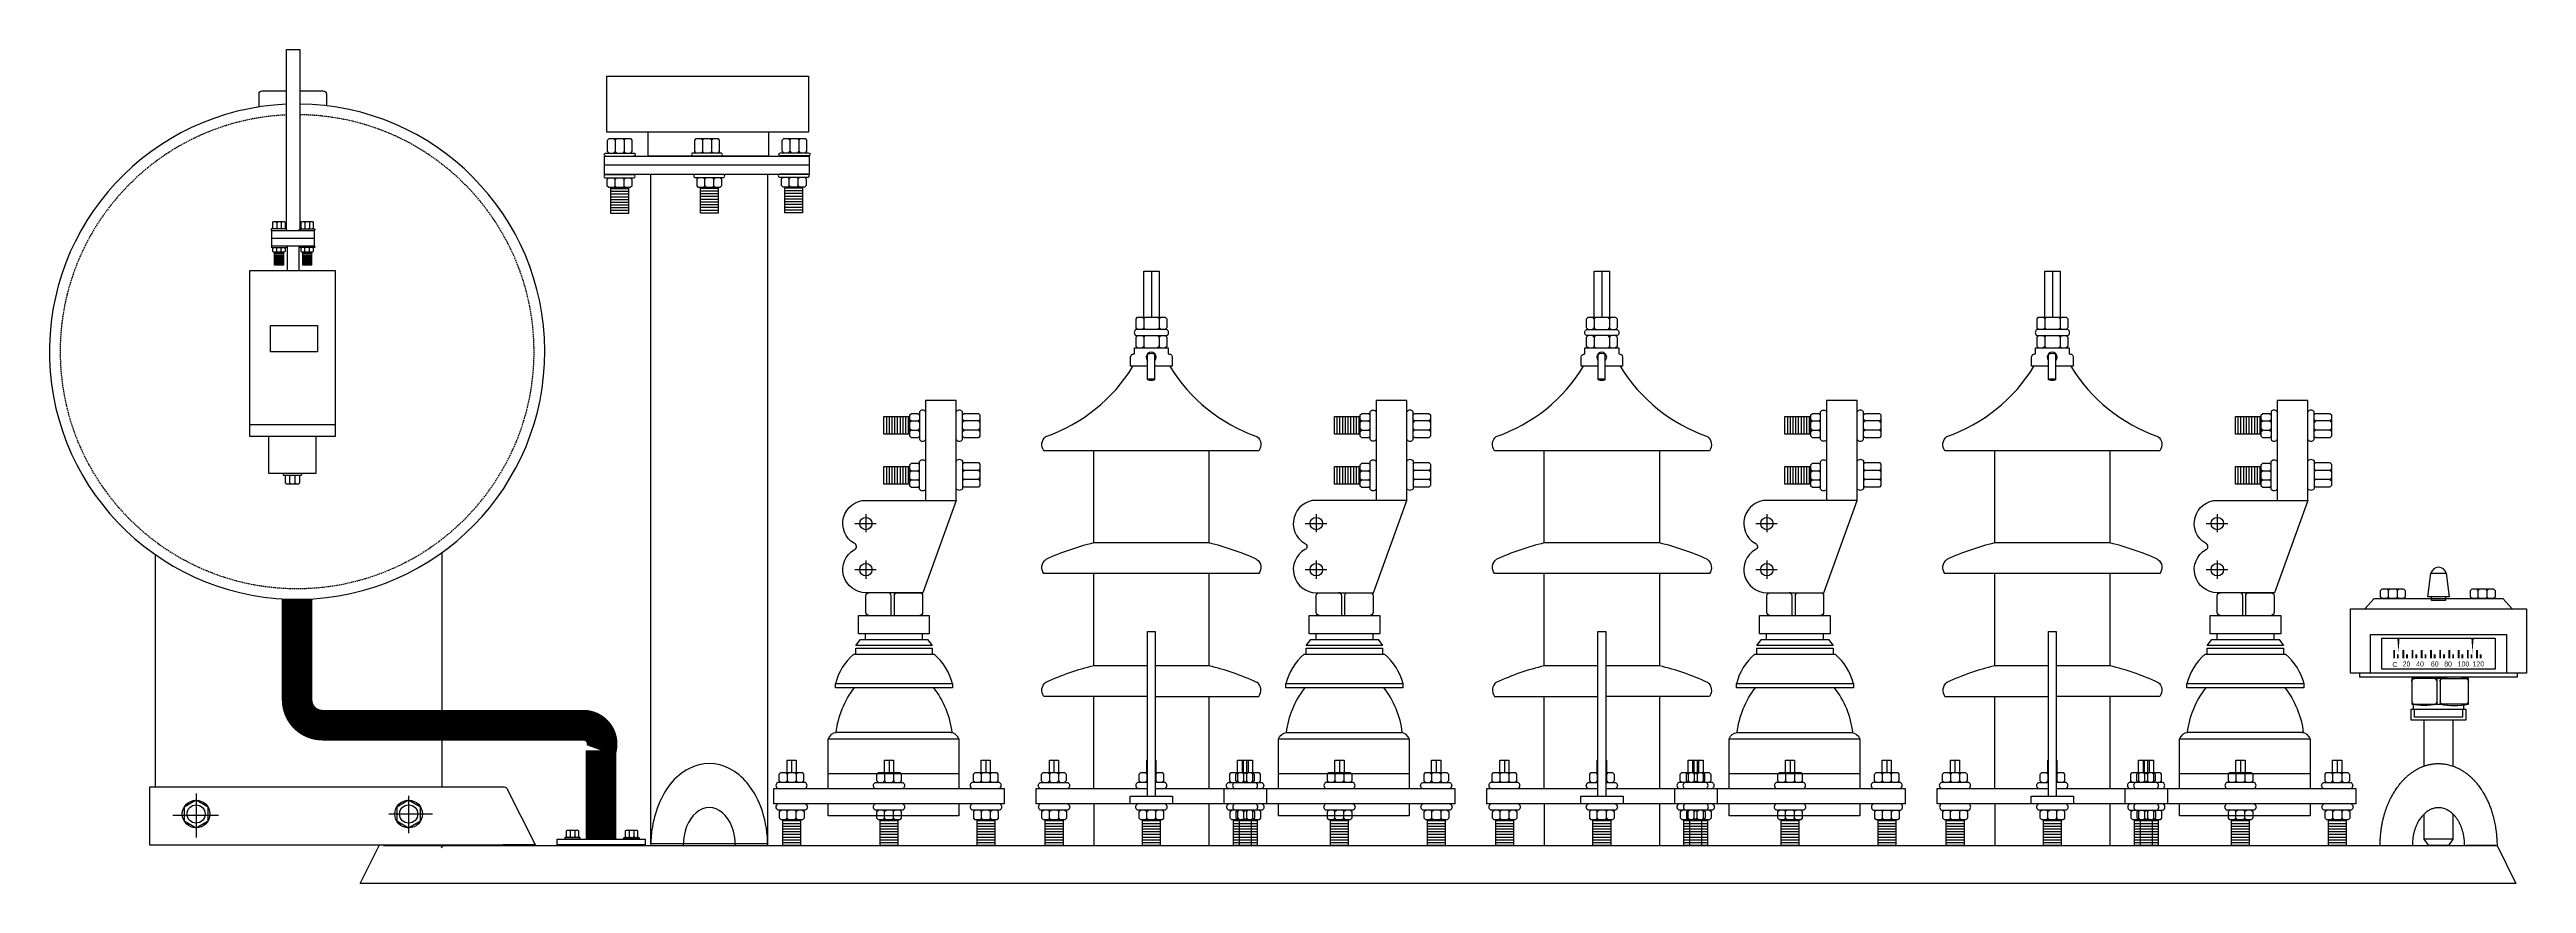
# Model space of a CAD drawing. Header units: millimetres. Extents: x 20927 to 53748, y 38421 to 54891.
# Drawn here: x 27723 to 29613, y 46279 to 46915 of the extents above; entities that cross this region are included whole.
import ezdxf

# ---------------------------------------------------------------- set-up
doc = ezdxf.new("R2010")
doc.units = ezdxf.units.MM
doc.linetypes.add('CENTERX2', pattern=[101.6, 63.5, -12.7, 12.7, -12.7])
doc.linetypes.add('DASHEDX2', pattern=[1.5, 1, -0.5])
doc.layers.add('Btrans.', color=2, linetype='Continuous')
doc.layers.add('HIGHT', color=8, linetype='Continuous')
doc.styles.get("Standard").update_dxf_attribs({"font": 'arial.ttf'})

msp = doc.modelspace()

# ---------------------------------------------------------------- linework, layer by layer
at = {"layer": 'Btrans.'}
msp.add_lwpolyline([(27977.6, 46307.9), (29590.2, 46307.9), (29604.6, 46279), (27959.6, 46279), (27974.1, 46307.9)], dxfattribs=at)
at = {"layer": 'HIGHT'}
for p, q in [((28154.3, 46846.3), (28154.3, 46837.7)), ((28161.2, 46846.3), (28161.2, 46837.7)), ((28220.9, 46846.3), (28220.9, 46837.7)), ((28227.8, 46846.3), (28227.8, 46837.7)), ((28287.6, 46846.4), (28287.6, 46837.8)), ((28294.5, 46846.4), (28294.5, 46837.8)), ((28154.2, 46816.4), (28153, 46817.5)), ((28161.1, 46811.3), (28161.1, 46816.4)), ((28222.6, 46811.5), (28222.6, 46816.6)), ((28229.5, 46811.5), (28229.5, 46816.6)), ((28287.1, 46811.7), (28287.1, 46816.8)), ((28294, 46811.7), (28294, 46816.8)), ((28164.4, 46809.2), (28150.9, 46809.2)), ((28164.4, 46807.1), (28150.9, 46807.1)), ((28164.4, 46805), (28150.9, 46805)), ((28164.4, 46802.9), (28150.9, 46802.9)), ((28164.4, 46800.8), (28150.9, 46800.8)), ((28164.4, 46798.8), (28150.9, 46798.8)), ((28164.4, 46796.7), (28150.9, 46796.7)), ((28153, 46810.1), (28154.2, 46811.3)), ((28232.8, 46809.4), (28219.3, 46809.4)), ((28232.8, 46807.4), (28219.3, 46807.4)), ((28232.8, 46805.3), (28219.3, 46805.3)), ((28232.8, 46803.2), (28219.3, 46803.2)), ((28232.8, 46801.1), (28219.3, 46801.1)), ((28232.8, 46799), (28219.3, 46799)), ((28232.8, 46796.9), (28219.3, 46796.9)), ((28297.3, 46809.6), (28283.8, 46809.6)), ((28297.3, 46807.6), (28283.8, 46807.6)), ((28297.3, 46805.5), (28283.8, 46805.5)), ((28297.3, 46803.4), (28283.8, 46803.4)), ((28297.3, 46801.3), (28283.8, 46801.3)), ((28297.3, 46799.2), (28283.8, 46799.2)), ((28297.3, 46797.1), (28283.8, 46797.1)), ((27896, 46783.5), (27896, 46779.2)), ((27900.1, 46784.1), (27899.5, 46783.5)), ((27899.5, 46779.2), (27900.1, 46778.6)), ((27916.9, 46784.1), (27917.5, 46783.5)), ((27917.5, 46779.2), (27916.9, 46778.6)), ((27921, 46783.5), (27921, 46779.2)), ((28164.4, 46794.6), (28150.9, 46794.6)), ((28164.4, 46792.5), (28150.9, 46792.5)), ((28232.8, 46794.8), (28219.3, 46794.8)), ((28232.8, 46792.7), (28219.3, 46792.7)), ((28297.3, 46795), (28283.8, 46795)), ((28297.3, 46792.9), (28283.8, 46792.9)), ((27892.4, 46771.5), (27924.5, 46771.5)), ((27901.1, 46760.2), (27894.4, 46760.2)), ((27901.1, 46759.2), (27894.4, 46759.2)), ((27896, 46763.8), (27895.5, 46764.4)), ((27896.6, 46760.7), (27896, 46761.2)), ((27899.5, 46763.8), (27900.1, 46764.4)), ((27900.1, 46760.7), (27899.5, 46761.2)), ((27903.9, 46765.5), (27903.9, 46746.7)), ((27913, 46765.5), (27913, 46746.7)), ((27922.6, 46760.2), (27915.9, 46760.2)), ((27922.6, 46759.2), (27915.9, 46759.2)), ((27917.5, 46763.8), (27916.9, 46764.4)), ((27916.9, 46760.7), (27917.5, 46761.2)), ((27921, 46763.8), (27920.4, 46764.4)), ((27920.4, 46760.7), (27921, 46761.2)), ((27901.1, 46758.1), (27894.4, 46758.1)), ((27901.1, 46757.1), (27894.4, 46757.1)), ((27901.1, 46756), (27894.4, 46756)), ((27901.1, 46755), (27894.4, 46755)), ((27901.1, 46753.9), (27894.4, 46753.9)), ((27901.1, 46752.9), (27894.4, 46752.9)), ((27901.1, 46751.8), (27894.4, 46751.8)), ((27922.6, 46758.1), (27915.9, 46758.1)), ((27922.6, 46757.1), (27915.9, 46757.1)), ((27922.6, 46756), (27915.9, 46756)), ((27922.6, 46755), (27915.9, 46755)), ((27922.6, 46753.9), (27915.9, 46753.9)), ((27922.6, 46752.9), (27915.9, 46752.9)), ((27922.6, 46751.8), (27915.9, 46751.8)), ((28563.4, 46746.4), (28563.4, 46711.2)), ((28907.2, 46746.4), (28907.2, 46711.2)), ((29250.9, 46746.4), (29250.9, 46711.2)), ((28557.6, 46710), (28557.6, 46703)), ((28570.5, 46711.2), (28569.3, 46710)), ((28569.3, 46703), (28570.5, 46701.8)), ((28901.3, 46710), (28901.3, 46703)), ((28913.1, 46710), (28913.1, 46703)), ((29245.1, 46710), (29245.1, 46703)), ((29256.8, 46710), (29256.8, 46703)), ((28557.6, 46696), (28557.6, 46688.9)), ((28570.5, 46697.1), (28569.3, 46696)), ((28569.3, 46688.9), (28570.5, 46687.8)), ((28901.3, 46688.9), (28900.2, 46687.8)), ((28913.1, 46688.9), (28911.9, 46687.8)), ((29245.1, 46696), (29245.1, 46688.9)), ((29256.8, 46696), (29256.8, 46688.9)), ((28560.6, 46663.6), (28560.6, 46682.6)), ((28904.3, 46663.6), (28904.3, 46682.6)), ((29248.1, 46663.6), (29248.1, 46682.6)), ((28361.5, 46621.8), (28361.5, 46635.3)), ((28363.5, 46621.8), (28363.5, 46635.3)), ((28365.6, 46621.8), (28365.6, 46635.3)), ((28367.7, 46621.8), (28367.7, 46635.3)), ((28369.8, 46621.8), (28369.8, 46635.3)), ((28371.9, 46621.8), (28371.9, 46635.3)), ((28374, 46621.8), (28374, 46635.3)), ((28376.1, 46621.8), (28376.1, 46635.3)), ((28378.2, 46621.8), (28378.2, 46635.3)), ((28379.1, 46630.8), (28380.3, 46632)), ((28385.3, 46632), (28386.5, 46630.8)), ((28431.4, 46632), (28420.5, 46632)), ((28705.2, 46621.8), (28705.2, 46635.3)), ((28707.3, 46621.8), (28707.3, 46635.3)), ((28709.4, 46621.8), (28709.4, 46635.3)), ((28711.5, 46621.8), (28711.5, 46635.3)), ((28713.6, 46621.8), (28713.6, 46635.3)), ((28715.7, 46621.8), (28715.7, 46635.3)), ((28717.8, 46621.8), (28717.8, 46635.3)), ((28719.9, 46621.8), (28719.9, 46635.3)), ((28721.9, 46621.8), (28721.9, 46635.3)), ((28722.8, 46633.1), (28724, 46632)), ((28729.1, 46632), (28730.3, 46633.1)), ((28764.2, 46632), (28763.1, 46633.1)), ((28776.4, 46633.1), (28775.2, 46632)), ((29049, 46621.8), (29049, 46635.3)), ((29051, 46621.8), (29051, 46635.3)), ((29053.1, 46621.8), (29053.1, 46635.3)), ((29055.2, 46621.8), (29055.2, 46635.3)), ((29057.3, 46621.8), (29057.3, 46635.3)), ((29059.4, 46621.8), (29059.4, 46635.3)), ((29061.5, 46621.8), (29061.5, 46635.3)), ((29063.6, 46621.8), (29063.6, 46635.3)), ((29065.7, 46621.8), (29065.7, 46635.3)), ((29066.6, 46630.8), (29067.8, 46632)), ((29072.8, 46632), (29074, 46630.8)), ((29108, 46632), (29106.8, 46630.8)), ((29120.1, 46630.8), (29118.9, 46632)), ((29392.7, 46621.8), (29392.7, 46635.3)), ((29394.8, 46621.8), (29394.8, 46635.3)), ((29396.9, 46621.8), (29396.9, 46635.3)), ((29399, 46621.8), (29399, 46635.3)), ((29401.1, 46621.8), (29401.1, 46635.3)), ((29403.2, 46621.8), (29403.2, 46635.3)), ((29405.3, 46621.8), (29405.3, 46635.3)), ((29407.4, 46621.8), (29407.4, 46635.3)), ((29409.4, 46621.8), (29409.4, 46635.3)), ((29410.3, 46633.1), (29411.5, 46632)), ((29416.6, 46632), (29417.8, 46633.1)), ((29451.7, 46632), (29450.6, 46633.1)), ((29463.9, 46633.1), (29462.7, 46632)), ((28385.3, 46625), (28386.5, 46626.2)), ((28431.4, 46625), (28420.5, 46625)), ((28722.8, 46626.2), (28724, 46625)), ((28764.2, 46625), (28763.1, 46626.2)), ((28776.4, 46623.9), (28775.2, 46625)), ((29066.6, 46623.9), (29067.8, 46625)), ((29072.8, 46625), (29074, 46626.2)), ((29108, 46625), (29106.8, 46623.9)), ((29120.1, 46626.2), (29118.9, 46625)), ((29410.3, 46626.2), (29411.5, 46625)), ((29416.6, 46625), (29417.8, 46623.9)), ((29451.7, 46625), (29450.6, 46626.2)), ((29463.9, 46623.9), (29462.7, 46625)), ((27906, 46589.9), (27906.7, 46590.6)), ((27910.2, 46589.9), (27909.4, 46590.6)), ((28361.5, 46583.7), (28361.5, 46597.2)), ((28363.5, 46583.7), (28363.5, 46597.2)), ((28365.6, 46583.7), (28365.6, 46597.2)), ((28367.7, 46583.7), (28367.7, 46597.2)), ((28369.8, 46583.7), (28369.8, 46597.2)), ((28371.9, 46583.7), (28371.9, 46597.2)), ((28374, 46583.7), (28374, 46597.2)), ((28376.1, 46583.7), (28376.1, 46597.2)), ((28378.2, 46583.7), (28378.2, 46597.2)), ((28379.1, 46592.7), (28380.3, 46593.9)), ((28385.3, 46593.9), (28386.5, 46592.7)), ((28431.4, 46594.3), (28420.5, 46594.3)), ((28705.2, 46583.7), (28705.2, 46597.2)), ((28707.3, 46583.7), (28707.3, 46597.2)), ((28709.4, 46583.7), (28709.4, 46597.2)), ((28711.5, 46583.7), (28711.5, 46597.2)), ((28713.6, 46583.7), (28713.6, 46597.2)), ((28715.7, 46583.7), (28715.7, 46597.2)), ((28717.8, 46583.7), (28717.8, 46597.2)), ((28719.9, 46583.7), (28719.9, 46597.2)), ((28721.9, 46583.7), (28721.9, 46597.2)), ((28722.8, 46595), (28724, 46593.9)), ((28729.1, 46593.9), (28730.3, 46595)), ((28764.2, 46594.3), (28763.1, 46595.5)), ((28776.4, 46595.5), (28775.2, 46594.3)), ((29049, 46583.7), (29049, 46597.2)), ((29051, 46583.7), (29051, 46597.2)), ((29053.1, 46583.7), (29053.1, 46597.2)), ((29055.2, 46583.7), (29055.2, 46597.2)), ((29057.3, 46583.7), (29057.3, 46597.2)), ((29059.4, 46583.7), (29059.4, 46597.2)), ((29061.5, 46583.7), (29061.5, 46597.2)), ((29063.6, 46583.7), (29063.6, 46597.2)), ((29065.7, 46583.7), (29065.7, 46597.2)), ((29066.6, 46592.7), (29067.8, 46593.9)), ((29072.8, 46593.9), (29074, 46592.7)), ((29108, 46594.3), (29106.8, 46593.1)), ((29108, 46587.4), (29106.8, 46588.6)), ((29120.1, 46593.1), (29118.9, 46594.3)), ((29120.1, 46588.6), (29118.9, 46587.4)), ((29392.7, 46583.7), (29392.7, 46597.2)), ((29394.8, 46583.7), (29394.8, 46597.2)), ((29396.9, 46583.7), (29396.9, 46597.2)), ((29399, 46583.7), (29399, 46597.2)), ((29401.1, 46583.7), (29401.1, 46597.2)), ((29403.2, 46583.7), (29403.2, 46597.2)), ((29405.3, 46583.7), (29405.3, 46597.2)), ((29407.4, 46583.7), (29407.4, 46597.2)), ((29409.4, 46583.7), (29409.4, 46597.2)), ((29410.3, 46595), (29411.5, 46593.9)), ((29416.6, 46593.9), (29417.8, 46595)), ((29451.7, 46594.3), (29450.6, 46595.5)), ((29463.9, 46595.5), (29462.7, 46594.3)), ((27906.7, 46584.1), (27906, 46584.8)), ((27909.4, 46584.1), (27910.2, 46584.8)), ((28379.1, 46588.1), (28380.3, 46587)), ((28385.3, 46587), (28386.5, 46588.1)), ((28431.4, 46587.4), (28420.5, 46587.4)), ((28724, 46587), (28729.1, 46587)), ((28764.2, 46587.4), (28763.1, 46586.2)), ((28776.4, 46586.2), (28775.2, 46587.4)), ((29066.6, 46588.1), (29067.8, 46587)), ((29072.8, 46587), (29074, 46588.1)), ((29410.3, 46585.8), (29411.5, 46587)), ((29416.6, 46587), (29417.8, 46585.8)), ((29462.7, 46587.4), (29451.7, 46587.4)), ((27803.6, 46352.7), (27803.6, 46529.9)), ((28021.9, 46531.5), (28021.9, 46411.5)), ((29507.3, 46497.6), (29507.3, 46502.7)), ((29514.2, 46497.6), (29514.2, 46502.7)), ((29575.9, 46497.6), (29575.9, 46502.7)), ((29582.8, 46497.6), (29582.8, 46502.7)), ((28519.5, 46351.4), (28519.5, 46421.8)), ((28607.4, 46421.8), (28607.4, 46351.4)), ((28863.2, 46351.4), (28863.2, 46421.8)), ((28951.1, 46421.8), (28951.1, 46351.4)), ((29207, 46351.4), (29207, 46421.8)), ((29294.9, 46421.8), (29294.9, 46351.4)), ((28021.9, 46388.1), (28021.9, 46352.7)), ((28286.5, 46363.6), (28285.4, 46362.4)), ((28288.8, 46373), (28288.8, 46363.6)), ((28293.5, 46363.6), (28292.3, 46362.4)), ((28361, 46363.6), (28359.8, 46362.4)), ((28363.3, 46373), (28363.3, 46363.6)), ((28367.9, 46363.6), (28366.7, 46362.4)), ((28434.7, 46363.6), (28433.6, 46362.4)), ((28437, 46373), (28437, 46363.6)), ((28439.3, 46363.6), (28440.5, 46362.4)), ((28484.4, 46363.6), (28485.6, 46362.4)), ((28489, 46373), (28489, 46363.6)), ((28493.7, 46363.6), (28492.5, 46362.4)), ((28558.8, 46363.6), (28560, 46362.4)), ((28563.4, 46373), (28563.5, 46373)), ((28563.4, 46363.6), (28563.5, 46363.6)), ((28568.1, 46363.6), (28566.9, 46362.4)), ((28629.1, 46362.4), (28629.1, 46357.3)), ((28632.6, 46373), (28632.6, 46363.6)), ((28632.6, 46363.6), (28633.8, 46362.4)), ((28633.8, 46363.6), (28633.8, 46373)), ((28637.2, 46363.6), (28636, 46362.4)), ((28636.1, 46373), (28636.1, 46363.6)), ((28637.2, 46373), (28637.2, 46363.6)), ((28641.9, 46363.6), (28640.7, 46362.4)), ((28703.5, 46362.4), (28703.5, 46357.3)), ((28707, 46373), (28707, 46363.6)), ((28710.4, 46362.4), (28710.4, 46357.3)), ((28777.3, 46362.4), (28777.3, 46357.3)), ((28780.8, 46373), (28780.8, 46363.6)), ((28784.2, 46362.4), (28784.2, 46357.3)), ((28828.2, 46363.6), (28829.3, 46362.4)), ((28832.8, 46373), (28832.8, 46363.6)), ((28835.1, 46363.6), (28836.2, 46362.4)), ((28902.6, 46363.6), (28903.7, 46362.4)), ((28907.2, 46373), (28907.2, 46373)), ((28907.2, 46363.6), (28907.2, 46363.6)), ((28911.8, 46363.6), (28910.7, 46362.4)), ((28974, 46363.6), (28972.9, 46362.4)), ((28976.3, 46373), (28976.3, 46363.6)), ((28976.4, 46363.6), (28977.5, 46362.4)), ((28977.5, 46363.6), (28977.5, 46373)), ((28979.8, 46373), (28979.8, 46363.6)), ((28981, 46363.6), (28979.8, 46362.4)), ((28981, 46373), (28981, 46363.6)), ((28985.6, 46363.6), (28984.4, 46362.4)), ((29048.5, 46363.6), (29047.3, 46362.4)), ((29050.8, 46373), (29050.8, 46363.6)), ((29055.4, 46363.6), (29054.2, 46362.4)), ((29119.9, 46363.6), (29121.1, 46362.4)), ((29124.5, 46373), (29124.5, 46363.6)), ((29129.2, 46363.6), (29128, 46362.4)), ((29171.9, 46363.6), (29173.1, 46362.4)), ((29176.5, 46373), (29176.5, 46363.6)), ((29178.8, 46363.6), (29180, 46362.4)), ((29246.3, 46363.6), (29247.5, 46362.4)), ((29250.9, 46373), (29251, 46373)), ((29250.9, 46363.6), (29251, 46363.6)), ((29255.6, 46363.6), (29254.4, 46362.4)), ((29316.6, 46362.4), (29316.6, 46357.3)), ((29320.1, 46373), (29320.1, 46363.6)), ((29320.1, 46363.6), (29321.3, 46362.4)), ((29321.3, 46363.6), (29321.3, 46373)), ((29323.5, 46362.4), (29323.5, 46357.3)), ((29323.6, 46373), (29323.6, 46363.6)), ((29324.7, 46373), (29324.7, 46363.6)), ((29329.4, 46363.6), (29328.2, 46362.4)), ((29391, 46362.4), (29391, 46357.3)), ((29394.5, 46373), (29394.5, 46363.6)), ((29396.8, 46363.6), (29397.9, 46362.4)), ((29464.8, 46362.4), (29464.8, 46357.3)), ((29468.3, 46373), (29468.3, 46363.6)), ((29471.7, 46362.4), (29471.7, 46357.3)), ((28285.4, 46357.3), (28286.5, 46356.1)), ((28292.3, 46357.3), (28293.5, 46356.1)), ((28359.8, 46357.3), (28361, 46356.1)), ((28366.7, 46357.3), (28367.9, 46356.1)), ((28433.6, 46357.3), (28434.7, 46356.1)), ((28440.5, 46357.3), (28441.7, 46356.1)), ((28485.6, 46357.3), (28484.4, 46356.1)), ((28492.5, 46357.3), (28493.7, 46356.1)), ((28560, 46357.3), (28558.8, 46356.1)), ((28566.9, 46357.3), (28568.1, 46356.1)), ((28619.1, 46339.7), (28619.1, 46351.4)), ((28633.8, 46357.3), (28634.9, 46356.1)), ((28636, 46357.3), (28637.2, 46356.1)), ((28640.7, 46357.3), (28641.9, 46356.1)), ((28651.3, 46351.4), (28651.3, 46339.7)), ((28829.3, 46357.3), (28828.2, 46356.1)), ((28836.2, 46357.3), (28837.4, 46356.1)), ((28903.7, 46357.3), (28902.6, 46356.1)), ((28910.7, 46357.3), (28911.8, 46356.1)), ((28962.9, 46339.7), (28962.9, 46351.4)), ((28972.9, 46357.3), (28974, 46356.1)), ((28977.5, 46357.3), (28978.7, 46356.1)), ((28979.8, 46357.3), (28981, 46356.1)), ((28984.4, 46357.3), (28985.6, 46356.1)), ((28995.1, 46351.4), (28995.1, 46339.7)), ((29047.3, 46357.3), (29048.5, 46356.1)), ((29054.2, 46357.3), (29055.4, 46356.1)), ((29121.1, 46357.3), (29119.9, 46356.1)), ((29128, 46357.3), (29129.2, 46356.1)), ((29173.1, 46357.3), (29171.9, 46356.1)), ((29180, 46357.3), (29181.2, 46356.1)), ((29247.5, 46357.3), (29246.3, 46356.1)), ((29254.4, 46357.3), (29255.6, 46356.1)), ((29306.6, 46339.7), (29306.6, 46351.4)), ((29321.3, 46357.3), (29322.4, 46356.1)), ((29328.2, 46357.3), (29329.4, 46356.1)), ((29338.8, 46351.4), (29338.8, 46339.7)), ((29397.9, 46357.3), (29396.8, 46356.1)), ((28295.8, 46326.7), (28282.3, 46326.7)), ((28295.8, 46324.6), (28282.3, 46324.6)), ((28286.8, 46327.6), (28285.6, 46328.8)), ((28292.5, 46328.8), (28292.5, 46333.9)), ((28370, 46326.7), (28356.5, 46326.7)), ((28370, 46324.6), (28356.5, 46324.6)), ((28359.8, 46333.9), (28361, 46335)), ((28361, 46327.6), (28359.8, 46328.8)), ((28367.9, 46327.6), (28366.7, 46328.8)), ((28444, 46326.7), (28430.5, 46326.7)), ((28444, 46324.6), (28430.5, 46324.6)), ((28435, 46327.6), (28433.8, 46328.8)), ((28440.7, 46328.8), (28440.7, 46333.9)), ((28496, 46326.7), (28482.5, 46326.7)), ((28496, 46324.6), (28482.5, 46324.6)), ((28485.8, 46328.8), (28485.8, 46333.9)), ((28492.7, 46333.9), (28493.9, 46335)), ((28493.9, 46327.6), (28492.7, 46328.8)), ((28519.5, 46339.7), (28519.5, 46307.7)), ((28570.2, 46326.7), (28556.7, 46326.7)), ((28570.2, 46324.6), (28556.7, 46324.6)), ((28560, 46328.8), (28560, 46333.9)), ((28566.9, 46328.8), (28566.9, 46333.9)), ((28607.4, 46339.9), (28607.4, 46307.7)), ((28644.2, 46326.7), (28626, 46326.7)), ((28644.2, 46324.6), (28626, 46324.6)), ((28629.3, 46333.9), (28630.5, 46335)), ((28630.7, 46307.9), (28630.7, 46327.6)), ((28634, 46328.8), (28634, 46333.9)), ((28636.3, 46333.9), (28637.4, 46335)), ((28637.4, 46327.6), (28636.3, 46328.8)), ((28639.5, 46327.6), (28639.5, 46307.9)), ((28640.9, 46328.8), (28640.9, 46333.9)), ((28713.7, 46326.7), (28700.2, 46326.7)), ((28713.7, 46324.6), (28700.2, 46324.6)), ((28703.5, 46333.9), (28702.4, 46335)), ((28702.4, 46327.6), (28703.5, 46328.8)), ((28710.4, 46333.9), (28709.3, 46335)), ((28709.3, 46327.6), (28710.4, 46328.8)), ((28787.7, 46326.7), (28774.2, 46326.7)), ((28787.7, 46324.6), (28774.2, 46324.6)), ((28777.5, 46333.9), (28776.4, 46335)), ((28776.4, 46327.6), (28777.5, 46328.8)), ((28784.5, 46333.9), (28785.6, 46335)), ((28785.6, 46327.6), (28784.5, 46328.8)), ((28839.7, 46326.7), (28826.2, 46326.7)), ((28839.7, 46324.6), (28826.2, 46324.6)), ((28829.5, 46328.8), (28829.5, 46333.9)), ((28836.5, 46333.9), (28837.6, 46335)), ((28837.6, 46327.6), (28836.5, 46328.8)), ((28863.2, 46339.7), (28863.2, 46307.7)), ((28913.9, 46326.7), (28900.4, 46326.7)), ((28913.9, 46324.6), (28900.4, 46324.6)), ((28903.7, 46328.8), (28903.7, 46333.9)), ((28910.7, 46328.8), (28910.7, 46333.9)), ((28951.1, 46339.9), (28951.1, 46307.7)), ((28987.9, 46326.7), (28969.8, 46326.7)), ((28987.9, 46324.6), (28969.8, 46324.6)), ((28974.3, 46327.6), (28973.1, 46328.8)), ((28974.4, 46307.9), (28974.4, 46327.6)), ((28977.7, 46328.8), (28977.7, 46333.9)), ((28980, 46328.8), (28980, 46333.9)), ((28983.3, 46327.6), (28983.3, 46307.9)), ((28984.7, 46328.8), (28984.7, 46333.9)), ((29057.5, 46326.7), (29044, 46326.7)), ((29057.5, 46324.6), (29044, 46324.6)), ((29048.5, 46327.6), (29047.3, 46328.8)), ((29055.4, 46327.6), (29054.2, 46328.8)), ((29131.5, 46326.7), (29118, 46326.7)), ((29131.5, 46324.6), (29118, 46324.6)), ((29122.5, 46327.6), (29121.3, 46328.8)), ((29128.2, 46333.9), (29127, 46335)), ((29127, 46327.6), (29128.2, 46328.8)), ((29183.5, 46326.7), (29170, 46326.7)), ((29183.5, 46324.6), (29170, 46324.6)), ((29173.3, 46328.8), (29173.3, 46333.9)), ((29180.2, 46333.9), (29181.4, 46335)), ((29181.4, 46327.6), (29180.2, 46328.8)), ((29207, 46339.7), (29207, 46307.7)), ((29257.7, 46326.7), (29244.2, 46326.7)), ((29257.7, 46324.6), (29244.2, 46324.6)), ((29247.5, 46333.9), (29248.7, 46335)), ((29248.7, 46327.6), (29247.5, 46328.8)), ((29254.4, 46328.8), (29254.4, 46333.9)), ((29294.9, 46339.9), (29294.9, 46307.7)), ((29331.7, 46326.7), (29313.5, 46326.7)), ((29331.7, 46324.6), (29313.5, 46324.6)), ((29316.8, 46333.9), (29315.7, 46335)), ((29315.7, 46327.6), (29316.8, 46328.8)), ((29318.2, 46307.9), (29318.2, 46327.6)), ((29321.5, 46328.8), (29321.5, 46333.9)), ((29322.6, 46327.6), (29323.8, 46328.8)), ((29323.8, 46333.9), (29324.9, 46335)), ((29327, 46327.6), (29327, 46307.9)), ((29328.4, 46328.8), (29328.4, 46333.9)), ((29401.2, 46326.7), (29387.7, 46326.7)), ((29401.2, 46324.6), (29387.7, 46324.6)), ((29391, 46333.9), (29392.2, 46335)), ((29397.9, 46333.9), (29396.8, 46335)), ((29396.8, 46327.6), (29397.9, 46328.8)), ((29475.2, 46326.7), (29461.7, 46326.7)), ((29475.2, 46324.6), (29461.7, 46324.6)), ((29465, 46333.9), (29466.2, 46335)), ((29472, 46333.9), (29473.1, 46335)), ((29473.1, 46327.6), (29472, 46328.8)), ((28068.5, 46308.8), (28093.2, 46308.8)), ((28120, 46314.8), (28119.4, 46314.2)), ((28120.6, 46319.7), (28120, 46319.1)), ((28122.9, 46319.7), (28123.5, 46319.1)), ((28123.5, 46314.8), (28122.9, 46314.2)), ((28133.1, 46308.8), (28157.7, 46308.8)), ((28164.4, 46319.7), (28165, 46319.1)), ((28165, 46314.8), (28164.4, 46314.2)), ((28169, 46319.7), (28168.4, 46319.1)), ((28168.4, 46314.8), (28169, 46314.2)), ((28295.8, 46322.5), (28282.3, 46322.5)), ((28295.8, 46320.4), (28282.3, 46320.4)), ((28295.8, 46318.3), (28282.3, 46318.3)), ((28295.8, 46316.3), (28282.3, 46316.3)), ((28295.8, 46314.2), (28282.3, 46314.2)), ((28295.8, 46312.1), (28282.3, 46312.1)), ((28295.8, 46310), (28282.3, 46310)), ((28370, 46322.5), (28356.5, 46322.5)), ((28370, 46320.4), (28356.5, 46320.4)), ((28370, 46318.3), (28356.5, 46318.3)), ((28370, 46316.3), (28356.5, 46316.3)), ((28370, 46314.2), (28356.5, 46314.2)), ((28370, 46312.1), (28356.5, 46312.1)), ((28370, 46310), (28356.5, 46310)), ((28444, 46322.5), (28430.5, 46322.5)), ((28444, 46320.4), (28430.5, 46320.4)), ((28444, 46318.3), (28430.5, 46318.3)), ((28444, 46316.3), (28430.5, 46316.3)), ((28444, 46314.2), (28430.5, 46314.2)), ((28444, 46312.1), (28430.5, 46312.1)), ((28444, 46310), (28430.5, 46310)), ((28496, 46322.5), (28482.5, 46322.5)), ((28496, 46320.4), (28482.5, 46320.4)), ((28496, 46318.3), (28482.5, 46318.3)), ((28496, 46316.3), (28482.5, 46316.3)), ((28496, 46314.2), (28482.5, 46314.2)), ((28496, 46312.1), (28482.5, 46312.1)), ((28496, 46310), (28482.5, 46310)), ((28570.2, 46322.5), (28556.7, 46322.5)), ((28570.2, 46320.4), (28556.7, 46320.4)), ((28570.2, 46318.3), (28556.7, 46318.3)), ((28570.2, 46316.3), (28556.7, 46316.3)), ((28570.2, 46314.2), (28556.7, 46314.2)), ((28570.2, 46312.1), (28556.7, 46312.1)), ((28570.2, 46310), (28556.7, 46310)), ((28644.2, 46322.5), (28626, 46322.5)), ((28644.2, 46320.4), (28626, 46320.4)), ((28644.2, 46318.3), (28626, 46318.3)), ((28644.2, 46316.3), (28626, 46316.3)), ((28644.2, 46314.2), (28626, 46314.2)), ((28644.2, 46312.1), (28626, 46312.1)), ((28644.2, 46310), (28626, 46310)), ((28713.7, 46322.5), (28700.2, 46322.5)), ((28713.7, 46320.4), (28700.2, 46320.4)), ((28713.7, 46318.3), (28700.2, 46318.3)), ((28713.7, 46316.3), (28700.2, 46316.3)), ((28713.7, 46314.2), (28700.2, 46314.2)), ((28713.7, 46312.1), (28700.2, 46312.1)), ((28713.7, 46310), (28700.2, 46310)), ((28787.7, 46322.5), (28774.2, 46322.5)), ((28787.7, 46320.4), (28774.2, 46320.4)), ((28787.7, 46318.3), (28774.2, 46318.3)), ((28787.7, 46316.3), (28774.2, 46316.3)), ((28787.7, 46314.2), (28774.2, 46314.2)), ((28787.7, 46312.1), (28774.2, 46312.1)), ((28787.7, 46310), (28774.2, 46310)), ((28839.7, 46322.5), (28826.2, 46322.5)), ((28839.7, 46320.4), (28826.2, 46320.4)), ((28839.7, 46318.3), (28826.2, 46318.3)), ((28839.7, 46316.3), (28826.2, 46316.3)), ((28839.7, 46314.2), (28826.2, 46314.2)), ((28839.7, 46312.1), (28826.2, 46312.1)), ((28839.7, 46310), (28826.2, 46310)), ((28913.9, 46322.5), (28900.4, 46322.5)), ((28913.9, 46320.4), (28900.4, 46320.4)), ((28913.9, 46318.3), (28900.4, 46318.3)), ((28913.9, 46316.3), (28900.4, 46316.3)), ((28913.9, 46314.2), (28900.4, 46314.2)), ((28913.9, 46312.1), (28900.4, 46312.1)), ((28913.9, 46310), (28900.4, 46310)), ((28987.9, 46322.5), (28969.8, 46322.5)), ((28987.9, 46320.4), (28969.8, 46320.4)), ((28987.9, 46318.3), (28969.8, 46318.3)), ((28987.9, 46316.3), (28969.8, 46316.3)), ((28987.9, 46314.2), (28969.8, 46314.2)), ((28987.9, 46312.1), (28969.8, 46312.1)), ((28987.9, 46310), (28969.8, 46310)), ((29057.5, 46322.5), (29044, 46322.5)), ((29057.5, 46320.4), (29044, 46320.4)), ((29057.5, 46318.3), (29044, 46318.3)), ((29057.5, 46316.3), (29044, 46316.3)), ((29057.5, 46314.2), (29044, 46314.2)), ((29057.5, 46312.1), (29044, 46312.1)), ((29057.5, 46310), (29044, 46310)), ((29131.5, 46322.5), (29118, 46322.5)), ((29131.5, 46320.4), (29118, 46320.4)), ((29131.5, 46318.3), (29118, 46318.3)), ((29131.5, 46316.3), (29118, 46316.3)), ((29131.5, 46314.2), (29118, 46314.2)), ((29131.5, 46312.1), (29118, 46312.1)), ((29131.5, 46310), (29118, 46310)), ((29183.5, 46322.5), (29170, 46322.5)), ((29183.5, 46320.4), (29170, 46320.4)), ((29183.5, 46318.3), (29170, 46318.3)), ((29183.5, 46316.3), (29170, 46316.3)), ((29183.5, 46314.2), (29170, 46314.2)), ((29183.5, 46312.1), (29170, 46312.1)), ((29183.5, 46310), (29170, 46310)), ((29257.7, 46322.5), (29244.2, 46322.5)), ((29257.7, 46320.4), (29244.2, 46320.4)), ((29257.7, 46318.3), (29244.2, 46318.3)), ((29257.7, 46316.3), (29244.2, 46316.3)), ((29257.7, 46314.2), (29244.2, 46314.2)), ((29257.7, 46312.1), (29244.2, 46312.1)), ((29257.7, 46310), (29244.2, 46310)), ((29331.7, 46322.5), (29313.5, 46322.5)), ((29331.7, 46320.4), (29313.5, 46320.4)), ((29331.7, 46318.3), (29313.5, 46318.3)), ((29331.7, 46316.3), (29313.5, 46316.3)), ((29331.7, 46314.2), (29313.5, 46314.2)), ((29331.7, 46312.1), (29313.5, 46312.1)), ((29331.7, 46310), (29313.5, 46310)), ((29401.2, 46322.5), (29387.7, 46322.5)), ((29401.2, 46320.4), (29387.7, 46320.4)), ((29401.2, 46318.3), (29387.7, 46318.3)), ((29401.2, 46316.3), (29387.7, 46316.3)), ((29401.2, 46314.2), (29387.7, 46314.2)), ((29401.2, 46312.1), (29387.7, 46312.1)), ((29401.2, 46310), (29387.7, 46310)), ((29475.2, 46322.5), (29461.7, 46322.5)), ((29475.2, 46320.4), (29461.7, 46320.4)), ((29475.2, 46318.3), (29461.7, 46318.3)), ((29475.2, 46316.3), (29461.7, 46316.3)), ((29475.2, 46314.2), (29461.7, 46314.2)), ((29475.2, 46312.1), (29461.7, 46312.1)), ((29475.2, 46310), (29461.7, 46310))]:
    msp.add_line(p, q, dxfattribs=at)
at = {"layer": 'HIGHT', "linetype": 'CENTERX2'}
for p, q in [((28337.1, 46553.7), (28353.5, 46553.7)), ((28345.6, 46560.8), (28345.6, 46547)), ((28680.9, 46553.7), (28697.3, 46553.7)), ((28689.3, 46560.8), (28689.3, 46547)), ((29024.6, 46553.7), (29041, 46553.7)), ((29033.1, 46560.8), (29033.1, 46547)), ((29368.4, 46553.7), (29384.8, 46553.7)), ((29376.8, 46560.8), (29376.8, 46547)), ((28337.1, 46518.5), (28353.5, 46518.5)), ((28345.6, 46525.5), (28345.6, 46511.4)), ((28680.9, 46518.5), (28697.3, 46518.5)), ((28689.3, 46525.5), (28689.3, 46511.4)), ((29024.6, 46518.5), (29041, 46518.5)), ((29033.1, 46525.5), (29033.1, 46511.4)), ((29368.4, 46518.5), (29384.8, 46518.5)), ((29376.8, 46525.5), (29376.8, 46511.4)), ((27834.5, 46347.7), (27834.5, 46314.2)), ((27996.7, 46345.9), (27996.7, 46317.3)), ((27816.8, 46331), (27851.6, 46331)), ((28015, 46332), (27981.5, 46332))]:
    msp.add_line(p, q, dxfattribs=at)
at = {"layer": 'HIGHT', "linetype": 'ByBlock'}
for p, q in [((28336.4, 46453.9), (28397.6, 46453.9)), ((28680.1, 46453.9), (28741.4, 46453.9)), ((29023.9, 46453.9), (29085.1, 46453.9)), ((29367.6, 46453.9), (29428.9, 46453.9))]:
    msp.add_line(p, q, dxfattribs=at)
at = {"layer": 'HIGHT'}
for points in [[(27903.4, 46777.4), (27903.4, 46915.5), (27913.6, 46915.5), (27913.6, 46777.4)], [(28149.6, 46836.5), (28148.5, 46837.7), (28148.5, 46846.3), (28149.6, 46847.5), (28165.9, 46847.5), (28167.1, 46846.3), (28167.1, 46837.7), (28165.9, 46836.5)], [(28155.5, 46847.5), (28154.3, 46846.3), (28153.1, 46847.5)], [(28153.1, 46836.5), (28154.3, 46837.7), (28155.5, 46836.5)], [(28160.1, 46847.5), (28161.2, 46846.3), (28162.4, 46847.5)], [(28162.4, 46836.5), (28161.2, 46837.7), (28160.1, 46836.5)], [(28271.4, 46852.5), (28271.4, 46834.1), (28179.4, 46834.1), (28179.4, 46852.5)], [(28216.2, 46836.5), (28215, 46837.7), (28215, 46846.3), (28216.2, 46847.5), (28232.5, 46847.5), (28233.7, 46846.3), (28233.7, 46837.7), (28232.5, 46836.5)], [(28222.1, 46847.5), (28220.9, 46846.3), (28219.7, 46847.5)], [(28219.7, 46836.5), (28220.9, 46837.7), (28222.1, 46836.5)], [(28229, 46847.5), (28227.8, 46846.3), (28226.6, 46847.5)], [(28226.6, 46836.5), (28227.8, 46837.7), (28229, 46836.5)], [(28282.9, 46836.6), (28281.7, 46837.8), (28281.7, 46846.4), (28282.9, 46847.6), (28299.2, 46847.6), (28300.3, 46846.4), (28300.3, 46837.8), (28299.2, 46836.6)], [(28286.4, 46847.6), (28287.6, 46846.4), (28288.7, 46847.6)], [(28286.4, 46836.6), (28287.6, 46837.8), (28288.7, 46836.6)], [(28293.3, 46847.6), (28294.5, 46846.4), (28295.7, 46847.6)], [(28295.7, 46836.6), (28294.5, 46837.8), (28293.3, 46836.6)], [(28302.4, 46827.2), (28146.2, 46827.2)], [(28165.8, 46817.5), (28166.9, 46816.4), (28166.9, 46811.3), (28165.8, 46810.1), (28149.5, 46810.1), (28148.3, 46811.3), (28148.3, 46816.4), (28149.5, 46817.5)], [(28155.3, 46810.1), (28154.2, 46811.3), (28154.2, 46816.4), (28155.3, 46817.5)], [(28162.3, 46817.5), (28161.1, 46816.4), (28159.9, 46817.5)], [(28270.6, 46820.1), (28270.6, 46309.2), (28181.5, 46309.2), (28181.5, 46820.1)], [(28234.2, 46817.8), (28235.4, 46816.6), (28235.4, 46811.5), (28234.2, 46810.3), (28217.9, 46810.3), (28216.8, 46811.5), (28216.8, 46816.6), (28217.9, 46817.8)], [(28221.4, 46817.8), (28222.6, 46816.6), (28223.8, 46817.8)], [(28230.7, 46817.8), (28229.5, 46816.6), (28228.4, 46817.8)], [(28298.7, 46818), (28299.9, 46816.8), (28299.9, 46811.7), (28298.7, 46810.5), (28282.4, 46810.5), (28281.3, 46811.7), (28281.3, 46816.8), (28282.4, 46818)], [(28286, 46818), (28287.1, 46816.8), (28288.3, 46818)], [(28292.9, 46818), (28294, 46816.8), (28295.2, 46818)], [(28164.4, 46810.1), (28164.4, 46790.4), (28150.9, 46790.4), (28150.9, 46810.1)], [(28159.9, 46810.1), (28161.1, 46811.3), (28162.3, 46810.1)], [(28232.8, 46810.3), (28232.8, 46790.6), (28219.3, 46790.6), (28219.3, 46810.3)], [(28221.4, 46810.3), (28222.6, 46811.5), (28223.8, 46810.3)], [(28230.7, 46810.3), (28229.5, 46811.5), (28228.4, 46810.3)], [(28297.3, 46810.5), (28297.3, 46790.8), (28283.8, 46790.8), (28283.8, 46810.5)], [(28288.3, 46810.5), (28287.1, 46811.7), (28286, 46810.5)], [(28295.2, 46810.5), (28294, 46811.7), (28292.9, 46810.5)], [(27893.7, 46778.6), (27893.1, 46779.2), (27893.1, 46783.5), (27893.7, 46784.1), (27901.8, 46784.1), (27902.4, 46783.5), (27902.4, 46779.2), (27901.8, 46778.6)], [(27896.6, 46784.1), (27896, 46783.5), (27895.5, 46784.1)], [(27895.5, 46778.6), (27896, 46779.2), (27896.6, 46778.6)], [(27898.9, 46784.1), (27899.5, 46783.5), (27899.5, 46779.2), (27898.9, 46778.6)], [(27915.2, 46778.6), (27914.6, 46779.2), (27914.6, 46783.5), (27915.2, 46784.1), (27923.3, 46784.1), (27923.9, 46783.5), (27923.9, 46779.2), (27923.3, 46778.6)], [(27918.1, 46784.1), (27917.5, 46783.5), (27917.5, 46779.2), (27918.1, 46778.6)], [(27920.4, 46784.1), (27921, 46783.5), (27921.6, 46784.1)], [(27921.6, 46778.6), (27921, 46779.2), (27920.4, 46778.6)], [(27901.8, 46764.4), (27902.4, 46763.8), (27902.4, 46761.2), (27901.8, 46760.7), (27893.7, 46760.7), (27893.1, 46761.2), (27893.1, 46763.8), (27893.7, 46764.4)], [(27901.1, 46760.7), (27901.1, 46750.8), (27894.4, 46750.8), (27894.4, 46760.7)], [(27895.5, 46760.7), (27896, 46761.2), (27896, 46763.8), (27896.6, 46764.4)], [(27898.9, 46760.7), (27899.5, 46761.2), (27899.5, 46763.8), (27898.9, 46764.4)], [(27923.3, 46764.4), (27923.9, 46763.8), (27923.9, 46761.2), (27923.3, 46760.7), (27915.2, 46760.7), (27914.6, 46761.2), (27914.6, 46763.8), (27915.2, 46764.4)], [(27922.6, 46760.7), (27922.6, 46750.8), (27915.9, 46750.8), (27915.9, 46760.7)], [(27918.1, 46760.7), (27917.5, 46761.2), (27917.5, 46763.8), (27918.1, 46764.4)], [(27921.6, 46760.7), (27921, 46761.2), (27921, 46763.8), (27921.6, 46764.4)], [(28557.6, 46711.2), (28557.6, 46746.4), (28569.3, 46746.4), (28569.3, 46711.2)], [(28901.3, 46711.2), (28901.3, 46746.4), (28913.1, 46746.4), (28913.1, 46711.2)], [(29245.1, 46711.2), (29245.1, 46746.4), (29256.8, 46746.4), (29256.8, 46711.2)], [(28552.9, 46701.8), (28551.7, 46703), (28551.7, 46710), (28552.9, 46711.2), (28574, 46711.2), (28575.2, 46710), (28575.2, 46703), (28574, 46701.8)], [(28556.4, 46711.2), (28557.6, 46710), (28558.8, 46711.2)], [(28558.8, 46701.8), (28557.6, 46703), (28556.4, 46701.8)], [(28568.1, 46711.2), (28569.3, 46710), (28569.3, 46703), (28568.1, 46701.8)], [(28896.6, 46701.8), (28895.5, 46703), (28895.5, 46710), (28896.6, 46711.2), (28917.7, 46711.2), (28918.9, 46710), (28918.9, 46703), (28917.7, 46701.8)], [(28902.5, 46711.2), (28901.3, 46710), (28900.2, 46711.2)], [(28900.2, 46701.8), (28901.3, 46703), (28902.5, 46701.8)], [(28914.2, 46711.2), (28913.1, 46710), (28911.9, 46711.2)], [(28911.9, 46701.8), (28913.1, 46703), (28914.2, 46701.8)], [(29240.4, 46701.8), (29239.2, 46703), (29239.2, 46710), (29240.4, 46711.2), (29261.5, 46711.2), (29262.7, 46710), (29262.7, 46703), (29261.5, 46701.8)], [(29243.9, 46711.2), (29245.1, 46710), (29246.3, 46711.2)], [(29246.3, 46701.8), (29245.1, 46703), (29243.9, 46701.8)], [(29255.6, 46711.2), (29256.8, 46710), (29258, 46711.2)], [(29258, 46701.8), (29256.8, 46703), (29255.6, 46701.8)], [(28552.9, 46687.8), (28551.7, 46688.9), (28551.7, 46696), (28552.9, 46697.1)], [(28556.4, 46697.1), (28557.6, 46696), (28558.8, 46697.1)], [(28558.8, 46687.8), (28557.6, 46688.9), (28556.4, 46687.8)], [(28568.1, 46697.1), (28569.3, 46696), (28569.3, 46688.9), (28568.1, 46687.8)], [(28574, 46697.1), (28575.2, 46696), (28575.2, 46688.9), (28574, 46687.8)], [(28896.6, 46687.8), (28895.5, 46688.9), (28895.5, 46696), (28896.6, 46697.1)], [(28902.5, 46697.1), (28901.3, 46696), (28900.2, 46697.1)], [(28901.3, 46696), (28901.3, 46688.9), (28902.5, 46687.8)], [(28914.2, 46697.1), (28913.1, 46696), (28911.9, 46697.1)], [(28913.1, 46696), (28913.1, 46688.9), (28914.2, 46687.8)], [(28917.7, 46697.1), (28918.9, 46696), (28918.9, 46688.9), (28917.7, 46687.8)], [(29240.4, 46687.8), (29239.2, 46688.9), (29239.2, 46696), (29240.4, 46697.1)], [(29243.9, 46697.1), (29245.1, 46696), (29246.3, 46697.1)], [(29246.3, 46687.8), (29245.1, 46688.9), (29243.9, 46687.8)], [(29258, 46697.1), (29256.8, 46696), (29255.6, 46697.1)], [(29255.6, 46687.8), (29256.8, 46688.9), (29258, 46687.8)], [(29261.5, 46697.1), (29262.7, 46696), (29262.7, 46688.9), (29261.5, 46687.8)], [(27940.6, 46629), (27875.6, 46629)], [(28379.1, 46621.8), (28359.4, 46621.8), (28359.4, 46635.3), (28379.1, 46635.3)], [(28386.5, 46620.3), (28385.3, 46619.2), (28380.3, 46619.2), (28379.1, 46620.3), (28379.1, 46636.6), (28380.3, 46637.8), (28385.3, 46637.8), (28386.5, 46636.6)], [(28379.1, 46633.1), (28380.3, 46632), (28385.3, 46632), (28386.5, 46633.1)], [(28419.3, 46636.6), (28420.5, 46637.8), (28431.4, 46637.8), (28432.6, 46636.6), (28432.6, 46620.3), (28431.4, 46619.2), (28420.5, 46619.2), (28419.3, 46620.3)], [(28419.3, 46630.8), (28420.5, 46632), (28419.3, 46633.1)], [(28432.6, 46633.1), (28431.4, 46632), (28432.6, 46630.8)], [(28722.8, 46621.8), (28703.1, 46621.8), (28703.1, 46635.3), (28722.8, 46635.3)], [(28730.3, 46620.3), (28729.1, 46619.2), (28724, 46619.2), (28722.8, 46620.3), (28722.8, 46636.6), (28724, 46637.8), (28729.1, 46637.8), (28730.3, 46636.6)], [(28722.8, 46630.8), (28724, 46632), (28729.1, 46632), (28730.3, 46630.8)], [(28763.1, 46636.6), (28764.2, 46637.8), (28775.2, 46637.8), (28776.4, 46636.6), (28776.4, 46620.3), (28775.2, 46619.2), (28764.2, 46619.2), (28763.1, 46620.3)], [(28776.4, 46630.8), (28775.2, 46632), (28764.2, 46632), (28763.1, 46630.8)], [(29066.6, 46621.8), (29046.9, 46621.8), (29046.9, 46635.3), (29066.6, 46635.3)], [(29074, 46620.3), (29072.8, 46619.2), (29067.8, 46619.2), (29066.6, 46620.3), (29066.6, 46636.6), (29067.8, 46637.8), (29072.8, 46637.8), (29074, 46636.6)], [(29066.6, 46633.1), (29067.8, 46632), (29072.8, 46632), (29074, 46633.1)], [(29106.8, 46636.6), (29108, 46637.8), (29118.9, 46637.8), (29120.1, 46636.6), (29120.1, 46620.3), (29118.9, 46619.2), (29108, 46619.2), (29106.8, 46620.3)], [(29120.1, 46633.1), (29118.9, 46632), (29108, 46632), (29106.8, 46633.1)], [(29410.3, 46621.8), (29390.6, 46621.8), (29390.6, 46635.3), (29410.3, 46635.3)], [(29417.8, 46620.3), (29416.6, 46619.2), (29411.5, 46619.2), (29410.3, 46620.3), (29410.3, 46636.6), (29411.5, 46637.8), (29416.6, 46637.8), (29417.8, 46636.6)], [(29410.3, 46630.8), (29411.5, 46632), (29416.6, 46632), (29417.8, 46630.8)], [(29450.6, 46636.6), (29451.7, 46637.8), (29462.7, 46637.8), (29463.9, 46636.6), (29463.9, 46620.3), (29462.7, 46619.2), (29451.7, 46619.2), (29450.6, 46620.3)], [(29463.9, 46630.8), (29462.7, 46632), (29451.7, 46632), (29450.6, 46630.8)], [(27926, 46620.1), (27926, 46592), (27890.1, 46592), (27890.1, 46620.1)], [(28379.1, 46626.2), (28380.3, 46625), (28379.1, 46623.9)], [(28380.3, 46625), (28385.3, 46625), (28386.5, 46623.9)], [(28419.3, 46623.9), (28420.5, 46625), (28419.3, 46626.2)], [(28432.6, 46623.9), (28431.4, 46625), (28432.6, 46626.2)], [(28607.4, 46609.3), (28607.4, 46538.9), (28519.5, 46538.9), (28519.5, 46609.3)], [(28722.8, 46623.9), (28724, 46625), (28729.1, 46625)], [(28730.3, 46623.9), (28729.1, 46625), (28730.3, 46626.2)], [(28776.4, 46626.2), (28775.2, 46625), (28764.2, 46625), (28763.1, 46623.9)], [(28951.1, 46609.3), (28951.1, 46538.9), (28863.2, 46538.9), (28863.2, 46609.3)], [(29066.6, 46626.2), (29067.8, 46625), (29072.8, 46625), (29074, 46623.9)], [(29120.1, 46623.9), (29118.9, 46625), (29108, 46625), (29106.8, 46626.2)], [(29294.9, 46609.3), (29294.9, 46538.9), (29207, 46538.9), (29207, 46609.3)], [(29410.3, 46623.9), (29411.5, 46625), (29416.6, 46625), (29417.8, 46626.2)], [(29463.9, 46626.2), (29462.7, 46625), (29451.7, 46625), (29450.6, 46623.9)], [(27903.2, 46590.6), (27902.5, 46589.9), (27902.5, 46584.8), (27903.2, 46584.1), (27913, 46584.1), (27913.7, 46584.8), (27913.7, 46589.9), (27913, 46590.6)], [(27905.3, 46584.1), (27906, 46584.8), (27906, 46589.9), (27905.3, 46590.6)], [(27910.9, 46584.1), (27910.2, 46584.8), (27910.2, 46589.9), (27910.9, 46590.6)], [(28379.1, 46583.7), (28359.4, 46583.7), (28359.4, 46597.2), (28379.1, 46597.2)], [(28386.5, 46582.3), (28385.3, 46581.1), (28380.3, 46581.1), (28379.1, 46582.3), (28379.1, 46598.6), (28380.3, 46599.7), (28385.3, 46599.7), (28386.5, 46598.6)], [(28379.1, 46595), (28380.3, 46593.9), (28385.3, 46593.9), (28386.5, 46595)], [(28419.3, 46599), (28420.5, 46600.2), (28431.4, 46600.2), (28432.6, 46599), (28432.6, 46582.7), (28431.4, 46581.5), (28420.5, 46581.5), (28419.3, 46582.7)], [(28419.3, 46593.1), (28420.5, 46594.3), (28419.3, 46595.5)], [(28419.3, 46588.6), (28420.5, 46587.4), (28419.3, 46586.2)], [(28432.6, 46595.5), (28431.4, 46594.3), (28432.6, 46593.1)], [(28432.6, 46586.2), (28431.4, 46587.4), (28432.6, 46588.6)], [(28722.8, 46583.7), (28703.1, 46583.7), (28703.1, 46597.2), (28722.8, 46597.2)], [(28730.3, 46582.3), (28729.1, 46581.1), (28724, 46581.1), (28722.8, 46582.3), (28722.8, 46598.6), (28724, 46599.7), (28729.1, 46599.7), (28730.3, 46598.6)], [(28722.8, 46592.7), (28724, 46593.9), (28729.1, 46593.9), (28730.3, 46592.7)], [(28763.1, 46599), (28764.2, 46600.2), (28775.2, 46600.2), (28776.4, 46599), (28776.4, 46582.7), (28775.2, 46581.5), (28764.2, 46581.5), (28763.1, 46582.7)], [(28776.4, 46593.1), (28775.2, 46594.3), (28764.2, 46594.3), (28763.1, 46593.1)], [(28776.4, 46588.6), (28775.2, 46587.4), (28764.2, 46587.4), (28763.1, 46588.6)], [(29066.6, 46583.7), (29046.9, 46583.7), (29046.9, 46597.2), (29066.6, 46597.2)], [(29074, 46582.3), (29072.8, 46581.1), (29067.8, 46581.1), (29066.6, 46582.3), (29066.6, 46598.6), (29067.8, 46599.7), (29072.8, 46599.7), (29074, 46598.6)], [(29066.6, 46595), (29067.8, 46593.9), (29072.8, 46593.9), (29074, 46595)], [(29106.8, 46599), (29108, 46600.2), (29118.9, 46600.2), (29120.1, 46599), (29120.1, 46582.7), (29118.9, 46581.5), (29108, 46581.5), (29106.8, 46582.7)], [(29120.1, 46595.5), (29118.9, 46594.3), (29108, 46594.3), (29106.8, 46595.5)], [(29410.3, 46583.7), (29390.6, 46583.7), (29390.6, 46597.2), (29410.3, 46597.2)], [(29417.8, 46582.3), (29416.6, 46581.1), (29411.5, 46581.1), (29410.3, 46582.3), (29410.3, 46598.6), (29411.5, 46599.7), (29416.6, 46599.7), (29417.8, 46598.6)], [(29410.3, 46592.7), (29411.5, 46593.9), (29416.6, 46593.9), (29417.8, 46592.7)], [(29450.6, 46599), (29451.7, 46600.2), (29462.7, 46600.2), (29463.9, 46599), (29463.9, 46582.7), (29462.7, 46581.5), (29451.7, 46581.5), (29450.6, 46582.7)], [(29463.9, 46593.1), (29462.7, 46594.3), (29451.7, 46594.3), (29450.6, 46593.1)], [(29450.6, 46586.2), (29451.7, 46587.4), (29450.6, 46588.6)], [(29463.9, 46588.6), (29462.7, 46587.4), (29463.9, 46586.2)], [(28379.1, 46585.8), (28380.3, 46587), (28385.3, 46587), (28386.5, 46585.8)], [(28722.8, 46588.1), (28724, 46587), (28722.8, 46585.8)], [(28730.3, 46585.8), (28729.1, 46587), (28730.3, 46588.1)], [(29066.6, 46585.8), (29067.8, 46587), (29072.8, 46587), (29074, 46585.8)], [(29120.1, 46586.2), (29118.9, 46587.4), (29108, 46587.4), (29106.8, 46586.2)], [(29410.3, 46588.1), (29411.5, 46587), (29416.6, 46587), (29417.8, 46588.1)], [(28560.4, 46445.2), (28519.5, 46445.2), (28519.5, 46515.5)], [(28607.4, 46515.5), (28607.4, 46445.2), (28566.4, 46445.2)], [(28904.2, 46445.2), (28863.2, 46445.2), (28863.2, 46515.5)], [(28951.1, 46515.5), (28951.1, 46445.2), (28910.2, 46445.2)], [(29247.9, 46445.2), (29207, 46445.2), (29207, 46515.5)], [(29294.9, 46515.5), (29294.9, 46445.2), (29253.9, 46445.2)], [(29489.4, 46488.5), (29496.4, 46496.6), (29594.7, 46496.6), (29601.8, 46488.5)], [(29506.1, 46503.8), (29507.3, 46502.7), (29508.5, 46503.8)], [(29508.5, 46496.4), (29507.3, 46497.6), (29506.1, 46496.4)], [(29513, 46503.8), (29514.2, 46502.7), (29515.4, 46503.8)], [(29515.4, 46496.4), (29514.2, 46497.6), (29513, 46496.4)], [(29551, 46497.8), (29551, 46494.9), (29540.1, 46494.9), (29540.1, 46497.8)], [(29577.1, 46503.8), (29575.9, 46502.7), (29574.7, 46503.8)], [(29574.7, 46496.4), (29575.9, 46497.6), (29577.1, 46496.4)], [(29584, 46503.8), (29582.8, 46502.7), (29581.6, 46503.8)], [(29581.6, 46496.4), (29582.8, 46497.6), (29584, 46496.4)], [(28560.4, 46345.7), (28560.4, 46471.3), (28566.4, 46471.3), (28566.4, 46345.7)], [(28904.2, 46345.7), (28904.2, 46471.3), (28910.2, 46471.3), (28910.2, 46345.7)], [(29247.9, 46345.7), (29247.9, 46471.3), (29253.9, 46471.3), (29253.9, 46345.7)], [(29493.7, 46439.5), (29493.7, 46469.1), (29597.5, 46469.1), (29597.5, 46439.5)], [(29605.7, 46439.5), (29605.7, 46436.5), (29485.5, 46436.5), (29485.5, 46439.5)], [(29525.1, 46418.1), (29525.1, 46415.8), (29549.1, 46415.8)], [(29526.5, 46412.1), (29526.5, 46415.8)], [(29564, 46412.1), (29564, 46405.9), (29527.2, 46405.9), (29527.2, 46412.1)], [(29534.6, 46368.6), (29534.6, 46403.5)], [(29556.6, 46403.5), (29556.6, 46368.6)], [(29564.7, 46415.8), (29564.7, 46412.1)], [(28280.7, 46356.1), (28279.5, 46357.3), (28279.5, 46362.4), (28280.7, 46363.6), (28297, 46363.6), (28298.1, 46362.4), (28298.1, 46357.3), (28297, 46356.1)], [(28284.2, 46363.6), (28285.4, 46362.4), (28285.4, 46357.3), (28284.2, 46356.1)], [(28285.4, 46363.6), (28285.4, 46373), (28292.3, 46373), (28292.3, 46363.6)], [(28291.1, 46363.6), (28292.3, 46362.4), (28292.3, 46357.3), (28291.1, 46356.1)], [(28355.1, 46356.1), (28353.9, 46357.3), (28353.9, 46362.4), (28355.1, 46363.6), (28371.4, 46363.6), (28372.6, 46362.4), (28372.6, 46357.3), (28371.4, 46356.1)], [(28358.6, 46363.6), (28359.8, 46362.4), (28359.8, 46357.3), (28358.6, 46356.1)], [(28359.8, 46363.6), (28359.8, 46373), (28366.7, 46373), (28366.7, 46363.6)], [(28365.5, 46363.6), (28366.7, 46362.4), (28366.7, 46357.3), (28365.5, 46356.1)], [(28428.9, 46356.1), (28427.7, 46357.3), (28427.7, 46362.4), (28428.9, 46363.6), (28445.2, 46363.6), (28446.3, 46362.4), (28446.3, 46357.3), (28445.2, 46356.1)], [(28432.4, 46363.6), (28433.6, 46362.4), (28433.6, 46357.3), (28432.4, 46356.1)], [(28433.6, 46363.6), (28433.6, 46373), (28440.5, 46373), (28440.5, 46363.6)], [(28441.7, 46363.6), (28440.5, 46362.4), (28440.5, 46357.3), (28439.3, 46356.1)], [(28480.9, 46356.1), (28479.7, 46357.3), (28479.7, 46362.4), (28480.9, 46363.6), (28497.2, 46363.6), (28498.3, 46362.4), (28498.3, 46357.3), (28497.2, 46356.1)], [(28485.6, 46363.6), (28485.6, 46373), (28492.5, 46373), (28492.5, 46363.6)], [(28486.7, 46363.6), (28485.6, 46362.4), (28485.6, 46357.3), (28486.7, 46356.1)], [(28491.3, 46363.6), (28492.5, 46362.4), (28492.5, 46357.3), (28491.3, 46356.1)], [(28555.3, 46356.1), (28554.1, 46357.3), (28554.1, 46362.4), (28555.3, 46363.6), (28560.4, 46363.6)], [(28560, 46363.6), (28560, 46373), (28560.4, 46373)], [(28560.4, 46362.8), (28560, 46362.4), (28560, 46357.3), (28560.4, 46356.8)], [(28566.4, 46373), (28566.9, 46373), (28566.9, 46363.6)], [(28566.4, 46363.6), (28571.6, 46363.6), (28572.8, 46362.4), (28572.8, 46357.3), (28571.6, 46356.1)], [(28566.4, 46362.8), (28566.9, 46362.4), (28566.9, 46357.3), (28566.4, 46356.8)], [(28624.4, 46356.1), (28623.3, 46357.3), (28623.3, 46362.4), (28624.4, 46363.6), (28645.4, 46363.6), (28646.5, 46362.4), (28646.5, 46357.3), (28645.4, 46356.1)], [(28629.1, 46356.1), (28627.9, 46357.3), (28627.9, 46362.4), (28629.1, 46363.6)], [(28628, 46363.6), (28629.1, 46362.4), (28630.3, 46363.6)], [(28629.1, 46363.6), (28629.1, 46373), (28640.7, 46373), (28640.7, 46363.6)], [(28634.9, 46363.6), (28633.8, 46362.4), (28633.8, 46357.3), (28632.6, 46356.1)], [(28634.9, 46363.6), (28636, 46362.4), (28636, 46357.3), (28634.9, 46356.1)], [(28639.5, 46363.6), (28640.7, 46362.4), (28640.7, 46357.3), (28639.5, 46356.1)], [(28640.7, 46363.6), (28641.9, 46362.4), (28641.9, 46357.3), (28640.7, 46356.1)], [(28698.8, 46356.1), (28697.7, 46357.3), (28697.7, 46362.4), (28698.8, 46363.6), (28715.1, 46363.6), (28716.3, 46362.4), (28716.3, 46357.3), (28715.1, 46356.1)], [(28704.7, 46363.6), (28703.5, 46362.4), (28702.4, 46363.6)], [(28703.5, 46363.6), (28703.5, 46373), (28710.5, 46373), (28710.5, 46363.6)], [(28711.6, 46363.6), (28710.4, 46362.4), (28709.3, 46363.6)], [(28772.6, 46356.1), (28771.5, 46357.3), (28771.5, 46362.4), (28772.6, 46363.6), (28788.9, 46363.6), (28790.1, 46362.4), (28790.1, 46357.3), (28788.9, 46356.1)], [(28778.5, 46363.6), (28777.3, 46362.4), (28776.2, 46363.6)], [(28777.3, 46363.6), (28777.3, 46373), (28784.3, 46373), (28784.3, 46363.6)], [(28783.1, 46363.6), (28784.2, 46362.4), (28785.4, 46363.6)], [(28824.6, 46356.1), (28823.5, 46357.3), (28823.5, 46362.4), (28824.6, 46363.6), (28840.9, 46363.6), (28842.1, 46362.4), (28842.1, 46357.3), (28840.9, 46356.1)], [(28829.3, 46363.6), (28829.3, 46373), (28836.3, 46373), (28836.3, 46363.6)], [(28830.5, 46363.6), (28829.3, 46362.4), (28829.3, 46357.3), (28830.5, 46356.1)], [(28837.4, 46363.6), (28836.2, 46362.4), (28836.2, 46357.3), (28835.1, 46356.1)], [(28899, 46356.1), (28897.9, 46357.3), (28897.9, 46362.4), (28899, 46363.6), (28904.2, 46363.6)], [(28903.7, 46363.6), (28903.7, 46373), (28904.2, 46373)], [(28904.2, 46362.8), (28903.7, 46362.4), (28903.7, 46357.3), (28904.2, 46356.8)], [(28910.2, 46373), (28910.7, 46373), (28910.7, 46363.6)], [(28910.2, 46363.6), (28915.3, 46363.6), (28916.5, 46362.4), (28916.5, 46357.3), (28915.3, 46356.1)], [(28910.2, 46362.8), (28910.7, 46362.4), (28910.7, 46357.3), (28910.2, 46356.8)], [(28968.2, 46356.1), (28967, 46357.3), (28967, 46362.4), (28968.2, 46363.6), (28989.1, 46363.6), (28990.3, 46362.4), (28990.3, 46357.3), (28989.1, 46356.1)], [(28972.8, 46356.1), (28971.7, 46357.3), (28971.7, 46362.4), (28972.8, 46363.6)], [(28971.7, 46363.6), (28972.9, 46362.4), (28972.9, 46357.3), (28971.7, 46356.1)], [(28972.9, 46363.6), (28972.9, 46373), (28984.5, 46373), (28984.5, 46363.6)], [(28978.7, 46363.6), (28977.5, 46362.4), (28977.5, 46357.3), (28976.4, 46356.1)], [(28978.6, 46363.6), (28979.8, 46362.4), (28979.8, 46357.3), (28978.6, 46356.1)], [(28983.3, 46363.6), (28984.4, 46362.4), (28984.4, 46357.3), (28983.3, 46356.1)], [(28984.5, 46363.6), (28985.6, 46362.4), (28985.6, 46357.3), (28984.5, 46356.1)], [(29042.6, 46356.1), (29041.4, 46357.3), (29041.4, 46362.4), (29042.6, 46363.6), (29058.9, 46363.6), (29060.1, 46362.4), (29060.1, 46357.3), (29058.9, 46356.1)], [(29046.1, 46363.6), (29047.3, 46362.4), (29047.3, 46357.3), (29046.1, 46356.1)], [(29047.3, 46363.6), (29047.3, 46373), (29054.2, 46373), (29054.2, 46363.6)], [(29053, 46363.6), (29054.2, 46362.4), (29054.2, 46357.3), (29053, 46356.1)], [(29116.4, 46356.1), (29115.2, 46357.3), (29115.2, 46362.4), (29116.4, 46363.6), (29132.7, 46363.6), (29133.8, 46362.4), (29133.8, 46357.3), (29132.7, 46356.1)], [(29121.1, 46363.6), (29121.1, 46373), (29128, 46373), (29128, 46363.6)], [(29122.2, 46363.6), (29121.1, 46362.4), (29121.1, 46357.3), (29122.2, 46356.1)], [(29126.8, 46363.6), (29128, 46362.4), (29128, 46357.3), (29126.8, 46356.1)], [(29168.4, 46356.1), (29167.2, 46357.3), (29167.2, 46362.4), (29168.4, 46363.6), (29184.7, 46363.6), (29185.8, 46362.4), (29185.8, 46357.3), (29184.7, 46356.1)], [(29173.1, 46363.6), (29173.1, 46373), (29180, 46373), (29180, 46363.6)], [(29174.2, 46363.6), (29173.1, 46362.4), (29173.1, 46357.3), (29174.2, 46356.1)], [(29181.2, 46363.6), (29180, 46362.4), (29180, 46357.3), (29178.8, 46356.1)], [(29242.8, 46356.1), (29241.6, 46357.3), (29241.6, 46362.4), (29242.8, 46363.6), (29247.9, 46363.6)], [(29247.5, 46363.6), (29247.5, 46373), (29247.9, 46373)], [(29247.9, 46362.8), (29247.5, 46362.4), (29247.5, 46357.3), (29247.9, 46356.8)], [(29253.9, 46373), (29254.4, 46373), (29254.4, 46363.6)], [(29253.9, 46363.6), (29259.1, 46363.6), (29260.3, 46362.4), (29260.3, 46357.3), (29259.1, 46356.1)], [(29253.9, 46362.8), (29254.4, 46362.4), (29254.4, 46357.3), (29253.9, 46356.8)], [(29311.9, 46356.1), (29310.8, 46357.3), (29310.8, 46362.4), (29311.9, 46363.6), (29332.9, 46363.6), (29334, 46362.4), (29334, 46357.3), (29332.9, 46356.1)], [(29316.6, 46356.1), (29315.4, 46357.3), (29315.4, 46362.4), (29316.6, 46363.6)], [(29317.8, 46363.6), (29316.6, 46362.4), (29315.5, 46363.6)], [(29316.6, 46363.6), (29316.6, 46373), (29328.2, 46373), (29328.2, 46363.6)], [(29322.4, 46363.6), (29321.3, 46362.4), (29321.3, 46357.3), (29320.1, 46356.1)], [(29324.7, 46363.6), (29323.5, 46362.4), (29322.4, 46363.6)], [(29327, 46363.6), (29328.2, 46362.4), (29328.2, 46357.3), (29327, 46356.1)], [(29328.2, 46363.6), (29329.4, 46362.4), (29329.4, 46357.3), (29328.2, 46356.1)], [(29386.3, 46356.1), (29385.2, 46357.3), (29385.2, 46362.4), (29386.3, 46363.6), (29402.6, 46363.6), (29403.8, 46362.4), (29403.8, 46357.3), (29402.6, 46356.1)], [(29389.9, 46363.6), (29391, 46362.4), (29392.2, 46363.6)], [(29391, 46363.6), (29391, 46373), (29398, 46373), (29398, 46363.6)], [(29399.1, 46363.6), (29397.9, 46362.4), (29397.9, 46357.3), (29399.1, 46356.1)], [(29460.1, 46356.1), (29459, 46357.3), (29459, 46362.4), (29460.1, 46363.6), (29476.4, 46363.6), (29477.6, 46362.4), (29477.6, 46357.3), (29476.4, 46356.1)], [(29463.7, 46363.6), (29464.8, 46362.4), (29466, 46363.6)], [(29464.8, 46363.6), (29464.8, 46373), (29471.8, 46373), (29471.8, 46363.6)], [(29470.6, 46363.6), (29471.7, 46362.4), (29472.9, 46363.6)], [(28566.4, 46351.4), (28794.9, 46351.4), (28794.9, 46339.7), (28475.6, 46339.7), (28475.6, 46351.4), (28560.4, 46351.4)], [(28547.3, 46339.7), (28547.3, 46345.7), (28579.6, 46345.7), (28579.6, 46339.7)], [(28630.3, 46356.1), (28629.1, 46357.3), (28628, 46356.1)], [(28702.4, 46356.1), (28703.5, 46357.3), (28704.7, 46356.1)], [(28709.3, 46356.1), (28710.4, 46357.3), (28711.6, 46356.1)], [(28776.2, 46356.1), (28777.3, 46357.3), (28778.5, 46356.1)], [(28785.4, 46356.1), (28784.2, 46357.3), (28783.1, 46356.1)], [(28910.2, 46351.4), (29138.6, 46351.4), (29138.6, 46339.7), (28819.3, 46339.7), (28819.3, 46351.4), (28904.2, 46351.4)], [(28891, 46339.7), (28891, 46345.7), (28923.4, 46345.7), (28923.4, 46339.7)], [(29253.9, 46351.4), (29482.4, 46351.4), (29482.4, 46339.7), (29163.1, 46339.7), (29163.1, 46351.4), (29247.9, 46351.4)], [(29234.8, 46339.7), (29234.8, 46345.7), (29267.1, 46345.7), (29267.1, 46339.7)], [(29315.5, 46356.1), (29316.6, 46357.3), (29317.8, 46356.1)], [(29322.4, 46356.1), (29323.5, 46357.3), (29324.7, 46356.1)], [(29392.2, 46356.1), (29391, 46357.3), (29389.9, 46356.1)], [(29466, 46356.1), (29464.8, 46357.3), (29463.7, 46356.1)], [(29470.6, 46356.1), (29471.7, 46357.3), (29472.9, 46356.1)], [(28297.2, 46335), (28298.4, 46333.9), (28298.4, 46328.8), (28297.2, 46327.6), (28280.9, 46327.6), (28279.7, 46328.8), (28279.7, 46333.9), (28280.9, 46335)], [(28295.8, 46327.6), (28295.8, 46307.9), (28282.3, 46307.9), (28282.3, 46327.6)], [(28286.8, 46335), (28285.6, 46333.9), (28284.4, 46335)], [(28284.4, 46327.6), (28285.6, 46328.8), (28285.6, 46333.9)], [(28291.3, 46335), (28292.5, 46333.9), (28293.7, 46335)], [(28291.3, 46327.6), (28292.5, 46328.8), (28293.7, 46327.6)], [(28371.4, 46335), (28372.6, 46333.9), (28372.6, 46328.8), (28371.4, 46327.6), (28355.1, 46327.6), (28353.9, 46328.8), (28353.9, 46333.9), (28355.1, 46335)], [(28370, 46327.6), (28370, 46307.9), (28356.5, 46307.9), (28356.5, 46327.6)], [(28358.6, 46327.6), (28359.8, 46328.8), (28359.8, 46333.9), (28358.6, 46335)], [(28367.9, 46335), (28366.7, 46333.9), (28365.5, 46335)], [(28365.5, 46327.6), (28366.7, 46328.8), (28366.7, 46333.9)], [(28445.4, 46335), (28446.6, 46333.9), (28446.6, 46328.8), (28445.4, 46327.6), (28429.1, 46327.6), (28427.9, 46328.8), (28427.9, 46333.9), (28429.1, 46335)], [(28444, 46327.6), (28444, 46307.9), (28430.5, 46307.9), (28430.5, 46327.6)], [(28435, 46335), (28433.8, 46333.9), (28432.6, 46335)], [(28432.6, 46327.6), (28433.8, 46328.8), (28433.8, 46333.9)], [(28439.5, 46335), (28440.7, 46333.9), (28441.9, 46335)], [(28441.9, 46327.6), (28440.7, 46328.8), (28439.5, 46327.6)], [(28497.4, 46335), (28498.6, 46333.9), (28498.6, 46328.8), (28497.4, 46327.6), (28481.1, 46327.6), (28479.9, 46328.8), (28479.9, 46333.9), (28481.1, 46335)], [(28496, 46327.6), (28496, 46307.9), (28482.5, 46307.9), (28482.5, 46327.6)], [(28484.6, 46335), (28485.8, 46333.9), (28487, 46335)], [(28487, 46327.6), (28485.8, 46328.8), (28484.6, 46327.6)], [(28491.5, 46327.6), (28492.7, 46328.8), (28492.7, 46333.9), (28491.5, 46335)], [(28571.6, 46335), (28572.8, 46333.9), (28572.8, 46328.8), (28571.6, 46327.6), (28555.3, 46327.6), (28554.1, 46328.8), (28554.1, 46333.9), (28555.3, 46335)], [(28570.2, 46327.6), (28570.2, 46307.9), (28556.7, 46307.9), (28556.7, 46327.6)], [(28558.8, 46335), (28560, 46333.9), (28561.2, 46335)], [(28561.2, 46327.6), (28560, 46328.8), (28558.8, 46327.6)], [(28568.1, 46335), (28566.9, 46333.9), (28565.7, 46335)], [(28565.7, 46327.6), (28566.9, 46328.8), (28568.1, 46327.6)], [(28645.6, 46335), (28646.8, 46333.9), (28646.8, 46328.8), (28645.6, 46327.6), (28624.7, 46327.6), (28623.5, 46328.8), (28623.5, 46333.9), (28624.7, 46335)], [(28644.2, 46327.6), (28644.2, 46307.9), (28626, 46307.9), (28626, 46327.6)], [(28629.3, 46327.6), (28628.1, 46328.8), (28628.1, 46333.9), (28629.3, 46335)], [(28629.3, 46328.8), (28629.3, 46333.9), (28628.2, 46335)], [(28628.2, 46327.6), (28629.3, 46328.8), (28630.5, 46327.6)], [(28632.8, 46335), (28634, 46333.9), (28635.2, 46335)], [(28632.8, 46327.6), (28634, 46328.8), (28635.2, 46327.6)], [(28635.1, 46327.6), (28636.3, 46328.8), (28636.3, 46333.9), (28635.1, 46335)], [(28642.1, 46335), (28640.9, 46333.9), (28639.7, 46335)], [(28642.1, 46327.6), (28640.9, 46328.8), (28639.7, 46327.6)], [(28640.9, 46335), (28642.1, 46333.9), (28642.1, 46328.8), (28640.9, 46327.6)], [(28715.1, 46335), (28716.3, 46333.9), (28716.3, 46328.8), (28715.1, 46327.6), (28698.8, 46327.6), (28697.7, 46328.8), (28697.7, 46333.9), (28698.8, 46335)], [(28713.7, 46327.6), (28713.7, 46307.9), (28700.2, 46307.9), (28700.2, 46327.6)], [(28704.7, 46327.6), (28703.5, 46328.8), (28703.5, 46333.9), (28704.7, 46335)], [(28711.6, 46327.6), (28710.4, 46328.8), (28710.4, 46333.9), (28711.6, 46335)], [(28789.1, 46335), (28790.3, 46333.9), (28790.3, 46328.8), (28789.1, 46327.6), (28772.9, 46327.6), (28771.7, 46328.8), (28771.7, 46333.9), (28772.9, 46335)], [(28787.7, 46327.6), (28787.7, 46307.9), (28774.2, 46307.9), (28774.2, 46327.6)], [(28778.7, 46327.6), (28777.5, 46328.8), (28777.5, 46333.9), (28778.7, 46335)], [(28783.3, 46327.6), (28784.5, 46328.8), (28784.5, 46333.9), (28783.3, 46335)], [(28841.1, 46335), (28842.3, 46333.9), (28842.3, 46328.8), (28841.1, 46327.6), (28824.9, 46327.6), (28823.7, 46328.8), (28823.7, 46333.9), (28824.9, 46335)], [(28839.7, 46327.6), (28839.7, 46307.9), (28826.2, 46307.9), (28826.2, 46327.6)], [(28828.4, 46335), (28829.5, 46333.9), (28830.7, 46335)], [(28830.7, 46327.6), (28829.5, 46328.8), (28828.4, 46327.6)], [(28835.3, 46327.6), (28836.5, 46328.8), (28836.5, 46333.9), (28835.3, 46335)], [(28915.3, 46335), (28916.5, 46333.9), (28916.5, 46328.8), (28915.3, 46327.6), (28899, 46327.6), (28897.9, 46328.8), (28897.9, 46333.9), (28899, 46335)], [(28913.9, 46327.6), (28913.9, 46307.9), (28900.4, 46307.9), (28900.4, 46327.6)], [(28902.6, 46335), (28903.7, 46333.9), (28904.9, 46335)], [(28904.9, 46327.6), (28903.7, 46328.8), (28902.6, 46327.6)], [(28911.8, 46335), (28910.7, 46333.9), (28909.5, 46335)], [(28909.5, 46327.6), (28910.7, 46328.8), (28911.8, 46327.6)], [(28989.3, 46335), (28990.5, 46333.9), (28990.5, 46328.8), (28989.3, 46327.6), (28968.4, 46327.6), (28967.2, 46328.8), (28967.2, 46333.9), (28968.4, 46335)], [(28987.9, 46327.6), (28987.9, 46307.9), (28969.8, 46307.9), (28969.8, 46327.6)], [(28973.1, 46327.6), (28971.9, 46328.8), (28971.9, 46333.9), (28973.1, 46335)], [(28974.3, 46335), (28973.1, 46333.9), (28971.9, 46335)], [(28971.9, 46327.6), (28973.1, 46328.8), (28973.1, 46333.9)], [(28976.6, 46335), (28977.7, 46333.9), (28978.9, 46335)], [(28976.6, 46327.6), (28977.7, 46328.8), (28978.9, 46327.6)], [(28978.8, 46335), (28980, 46333.9), (28981.2, 46335)], [(28978.8, 46327.6), (28980, 46328.8), (28981.2, 46327.6)], [(28985.8, 46335), (28984.7, 46333.9), (28983.5, 46335)], [(28985.8, 46327.6), (28984.7, 46328.8), (28983.5, 46327.6)], [(28984.7, 46335), (28985.9, 46333.9), (28985.9, 46328.8), (28984.7, 46327.6)], [(29058.9, 46335), (29060.1, 46333.9), (29060.1, 46328.8), (29058.9, 46327.6), (29042.6, 46327.6), (29041.4, 46328.8), (29041.4, 46333.9), (29042.6, 46335)], [(29057.5, 46327.6), (29057.5, 46307.9), (29044, 46307.9), (29044, 46327.6)], [(29048.5, 46335), (29047.3, 46333.9), (29046.1, 46335)], [(29046.1, 46327.6), (29047.3, 46328.8), (29047.3, 46333.9)], [(29055.4, 46335), (29054.2, 46333.9), (29053, 46335)], [(29053, 46327.6), (29054.2, 46328.8), (29054.2, 46333.9)], [(29132.9, 46335), (29134.1, 46333.9), (29134.1, 46328.8), (29132.9, 46327.6), (29116.6, 46327.6), (29115.4, 46328.8), (29115.4, 46333.9), (29116.6, 46335)], [(29131.5, 46327.6), (29131.5, 46307.9), (29118, 46307.9), (29118, 46327.6)], [(29122.5, 46335), (29121.3, 46333.9), (29120.1, 46335)], [(29120.1, 46327.6), (29121.3, 46328.8), (29121.3, 46333.9)], [(29129.4, 46327.6), (29128.2, 46328.8), (29128.2, 46333.9), (29129.4, 46335)], [(29184.9, 46335), (29186.1, 46333.9), (29186.1, 46328.8), (29184.9, 46327.6), (29168.6, 46327.6), (29167.4, 46328.8), (29167.4, 46333.9), (29168.6, 46335)], [(29183.5, 46327.6), (29183.5, 46307.9), (29170, 46307.9), (29170, 46327.6)], [(29172.1, 46335), (29173.3, 46333.9), (29174.5, 46335)], [(29174.5, 46327.6), (29173.3, 46328.8), (29172.1, 46327.6)], [(29179, 46327.6), (29180.2, 46328.8), (29180.2, 46333.9), (29179, 46335)], [(29259.1, 46335), (29260.3, 46333.9), (29260.3, 46328.8), (29259.1, 46327.6), (29242.8, 46327.6), (29241.6, 46328.8), (29241.6, 46333.9), (29242.8, 46335)], [(29257.7, 46327.6), (29257.7, 46307.9), (29244.2, 46307.9), (29244.2, 46327.6)], [(29246.3, 46327.6), (29247.5, 46328.8), (29247.5, 46333.9), (29246.3, 46335)], [(29255.6, 46335), (29254.4, 46333.9), (29253.2, 46335)], [(29253.2, 46327.6), (29254.4, 46328.8), (29255.6, 46327.6)], [(29333.1, 46335), (29334.3, 46333.9), (29334.3, 46328.8), (29333.1, 46327.6), (29312.2, 46327.6), (29311, 46328.8), (29311, 46333.9), (29312.2, 46335)], [(29331.7, 46327.6), (29331.7, 46307.9), (29313.5, 46307.9), (29313.5, 46327.6)], [(29316.8, 46327.6), (29315.6, 46328.8), (29315.6, 46333.9), (29316.8, 46335)], [(29318, 46327.6), (29316.8, 46328.8), (29316.8, 46333.9), (29318, 46335)], [(29320.3, 46335), (29321.5, 46333.9), (29322.7, 46335)], [(29320.3, 46327.6), (29321.5, 46328.8), (29322.7, 46327.6)], [(29324.9, 46327.6), (29323.8, 46328.8), (29323.8, 46333.9), (29322.6, 46335)], [(29329.6, 46335), (29328.4, 46333.9), (29327.2, 46335)], [(29329.6, 46327.6), (29328.4, 46328.8), (29327.2, 46327.6)], [(29328.4, 46335), (29329.6, 46333.9), (29329.6, 46328.8), (29328.4, 46327.6)], [(29402.6, 46335), (29403.8, 46333.9), (29403.8, 46328.8), (29402.6, 46327.6), (29386.3, 46327.6), (29385.2, 46328.8), (29385.2, 46333.9), (29386.3, 46335)], [(29401.2, 46327.6), (29401.2, 46307.9), (29387.7, 46307.9), (29387.7, 46327.6)], [(29391, 46328.8), (29391, 46333.9), (29389.9, 46335)], [(29389.9, 46327.6), (29391, 46328.8), (29392.2, 46327.6)], [(29399.1, 46327.6), (29397.9, 46328.8), (29397.9, 46333.9), (29399.1, 46335)], [(29476.6, 46335), (29477.8, 46333.9), (29477.8, 46328.8), (29476.6, 46327.6), (29460.4, 46327.6), (29459.2, 46328.8), (29459.2, 46333.9), (29460.4, 46335)], [(29475.2, 46327.6), (29475.2, 46307.9), (29461.7, 46307.9), (29461.7, 46327.6)], [(29465, 46328.8), (29465, 46333.9), (29463.9, 46335)], [(29463.9, 46327.6), (29465, 46328.8), (29466.2, 46327.6)], [(29470.8, 46327.6), (29472, 46328.8), (29472, 46333.9), (29470.8, 46335)], [(29556.6, 46332), (29556.6, 46312.7), (29534.6, 46312.7), (29534.6, 46332)], [(28117.7, 46314.2), (28117.1, 46314.8), (28117.1, 46319.1), (28117.7, 46319.7), (28125.8, 46319.7), (28126.4, 46319.1), (28126.4, 46314.8), (28125.8, 46314.2)], [(28119.4, 46319.7), (28120, 46319.1), (28120, 46314.8), (28120.6, 46314.2)], [(28124.1, 46319.7), (28123.5, 46319.1), (28123.5, 46314.8), (28124.1, 46314.2)], [(28162.6, 46314.2), (28162.1, 46314.8), (28162.1, 46319.1), (28162.6, 46319.7), (28170.8, 46319.7), (28171.4, 46319.1), (28171.4, 46314.8), (28170.8, 46314.2)], [(28165.6, 46319.7), (28165, 46319.1), (28165, 46314.8), (28165.6, 46314.2)], [(28167.9, 46319.7), (28168.4, 46319.1), (28168.4, 46314.8), (28167.9, 46314.2)], [(29556.6, 46312.7), (29553.1, 46307.9), (29538.1, 46307.9), (29534.6, 46312.7)]]:
    msp.add_lwpolyline(points, dxfattribs=at)
for points in [[(28147.9, 46895.1), (28301.8, 46895.1), (28301.8, 46852.5), (28147.9, 46852.5)], [(28146.2, 46834.2), (28302.4, 46834.2), (28302.4, 46820.1), (28146.2, 46820.1)], [(27892.4, 46777.4), (27924.5, 46777.4), (27924.5, 46765.5), (27892.4, 46765.5)], [(27940.6, 46746.7), (27940.6, 46620.1), (27875.6, 46620.1), (27875.6, 46746.7)], [(27891.4, 46704.9), (27927.1, 46704.9), (27927.1, 46684.7), (27891.4, 46684.7)], [(29539.7, 46515.9), (29551.4, 46515.9), (29553.7, 46497.8), (29537.4, 46497.8)], [(29501.4, 46497.6), (29501.4, 46502.7), (29502.6, 46503.8), (29518.9, 46503.8), (29520.1, 46502.7), (29520.1, 46497.6), (29518.9, 46496.4), (29502.6, 46496.4)], [(29570, 46497.6), (29570, 46502.7), (29571.2, 46503.8), (29587.5, 46503.8), (29588.7, 46502.7), (29588.7, 46497.6), (29587.5, 46496.4), (29571.2, 46496.4)], [(29478.5, 46488.5), (29612.7, 46488.5), (29612.7, 46439.5), (29478.5, 46439.5)], [(29502.4, 46466.1), (29588.7, 46466.1), (29588.7, 46442.5), (29502.4, 46442.5)], [(29524.8, 46412.1), (29566.4, 46412.1), (29566.4, 46403.5), (29524.8, 46403.5)], [(28451.1, 46339.7), (28275.4, 46339.7), (28275.4, 46351.4), (28451.1, 46351.4)], [(27834.5, 46321.5), (27843.6, 46326.7), (27843.6, 46337.2), (27834.5, 46342.5), (27825.4, 46337.2), (27825.4, 46326.7)], [(27996.7, 46321.5), (28005.8, 46326.7), (28005.8, 46337.2), (27996.7, 46342.5), (27987.7, 46337.2), (27987.7, 46326.7)], [(28109.9, 46312.9), (28177.1, 46312.9), (28177.1, 46308.5), (28109.9, 46308.5)]]:
    msp.add_lwpolyline(points, close=True, dxfattribs=at)
for points, format in [([(27882.6, 46871.6), (27882.6, 46881.5, -0.414214), (27884.9, 46883.9), (27903.4, 46883.9)], "xyb"), ([(27913.6, 46883.9), (27931.6, 46883.9, -0.414214), (27934, 46881.5), (27934, 46872.6)], "xyb"), ([(28147.2, 46834.2, -1.135579), (28147.2, 46836.5), (28168.3, 46836.5, -1.135579), (28168.3, 46834.2)], "xyb"), ([(28234.9, 46834.2, 1.135579), (28234.9, 46836.5), (28213.8, 46836.5, 1.135579), (28213.8, 46834.2)], "xyb"), ([(28215.5, 46820.1, 1.135579), (28215.5, 46817.8), (28236.6, 46817.8, 1.135579), (28236.6, 46820.1)], "xyb"), ([(27914, 46777.4, -1.135579), (27914, 46778.6), (27924.5, 46778.6, -1.135579), (27924.5, 46777.4)], "xyb"), ([(27892.5, 46765.5, 1.135579), (27892.5, 46764.4), (27903, 46764.4, 1.135579), (27903, 46765.5)], "xyb"), ([(27924.5, 46765.5, -1.135579), (27924.5, 46764.4), (27914, 46764.4, -1.135579), (27914, 46765.5)], "xyb"), ([(28560.6, 46673.7), (28547.6, 46673.7), (28547.6, 46680.7, -0.471469), (28550.6, 46683.1), (28550.6, 46687.8), (28576.3, 46687.8), (28576.3, 46683.1, -0.471469), (28579.3, 46680.7), (28579.3, 46673.7), (28566, 46673.7)], "xyb"), ([(28566, 46663.6), (28566, 46682.6, 0.280335), (28560.6, 46682.6)], "xyb"), ([(28904.3, 46673.7), (28891.4, 46673.7), (28891.4, 46680.7, -0.471469), (28894.3, 46683.1), (28894.3, 46687.8), (28920.1, 46687.8), (28920.1, 46683.1, -0.471469), (28923, 46680.7), (28923, 46673.7), (28909.8, 46673.7)], "xyb"), ([(28909.8, 46663.6), (28909.8, 46682.6, 0.280335), (28904.3, 46682.6)], "xyb"), ([(29248.1, 46673.7), (29235.1, 46673.7), (29235.1, 46680.7, -0.471469), (29238.1, 46683.1), (29238.1, 46687.8), (29263.8, 46687.8), (29263.8, 46683.1, -0.471469), (29266.8, 46680.7), (29266.8, 46673.7), (29253.5, 46673.7)], "xyb"), ([(29253.5, 46663.6), (29253.5, 46682.6, 0.280335), (29248.1, 46682.6)], "xyb"), ([(28577.5, 46673.7, 0.173722), (28644, 46620.1, -0.405237), (28645.5, 46609.3), (28481.4, 46609.3, -0.405237), (28482.9, 46620.1, 0.173722), (28549.4, 46673.7)], "xyb"), ([(28921.2, 46673.7, 0.173722), (28987.8, 46620.1, -0.405237), (28989.2, 46609.3), (28825.2, 46609.3, -0.405237), (28826.6, 46620.1, 0.173722), (28893.2, 46673.7)], "xyb"), ([(29265, 46673.7, 0.173722), (29331.5, 46620.1, -0.405237), (29333, 46609.3), (29168.9, 46609.3, -0.405237), (29170.4, 46620.1, 0.173722), (29236.9, 46673.7)], "xyb"), ([(28414.6, 46571.4), (28389.1, 46500.9), (28345.6, 46500.9, -0.767012), (28336.8, 46533.8, 0.731645), (28336.6, 46538.6, -0.762576), (28345.6, 46571.4), (28414.6, 46571.4), (28414.6, 46647.5), (28391.2, 46647.5), (28391.2, 46571.4)], "xyb"), ([(28758.4, 46571.4), (28689.3, 46571.4, 0.762576), (28680.3, 46538.6, -0.731645), (28680.5, 46533.8, 0.767012), (28689.3, 46500.9), (28732.9, 46500.9), (28758.4, 46571.4), (28758.4, 46647.5), (28734.9, 46647.5), (28734.9, 46571.4)], "xyb"), ([(29102.1, 46571.4), (29033.1, 46571.4, 0.762576), (29024.1, 46538.6, -0.731645), (29024.3, 46533.8, 0.767012), (29033.1, 46500.9), (29076.6, 46500.9), (29102.1, 46571.4), (29102.1, 46647.5), (29078.7, 46647.5), (29078.7, 46571.4)], "xyb"), ([(29445.9, 46571.4), (29420.4, 46500.9), (29376.8, 46500.9, -0.767012), (29368, 46533.8, 0.731645), (29367.8, 46538.6, -0.762576), (29376.8, 46571.4), (29445.9, 46571.4), (29445.9, 46647.5), (29422.4, 46647.5), (29422.4, 46571.4)], "xyb"), ([(28391.2, 46639, 0.56779), (28386.5, 46639), (28386.5, 46617.9, 0.56779), (28391.2, 46617.9)], "xyb"), ([(28414.6, 46617.9, 0.56779), (28419.3, 46617.9), (28419.3, 46639, 0.56779), (28414.6, 46639)], "xyb"), ([(28734.9, 46617.9, -0.56779), (28730.3, 46617.9), (28730.3, 46639, -0.56779), (28734.9, 46639)], "xyb"), ([(28758.4, 46617.9, 0.56779), (28763.1, 46617.9), (28763.1, 46639, 0.56779), (28758.4, 46639)], "xyb"), ([(29078.7, 46617.9, -0.56779), (29074, 46617.9), (29074, 46639, -0.56779), (29078.7, 46639)], "xyb"), ([(29102.1, 46617.9, 0.56779), (29106.8, 46617.9), (29106.8, 46639, 0.56779), (29102.1, 46639)], "xyb"), ([(29422.4, 46639, 0.56779), (29417.8, 46639), (29417.8, 46617.9, 0.56779), (29422.4, 46617.9)], "xyb"), ([(29445.9, 46617.9, 0.56779), (29450.6, 46617.9), (29450.6, 46639, 0.56779), (29445.9, 46639)], "xyb"), ([(27901.7, 46592, 1.135579), (27901.7, 46590.6), (27914.4, 46590.6, 1.135579), (27914.4, 46592)], "xyb"), ([(28391.2, 46579.9, -0.56779), (28386.5, 46579.9), (28386.5, 46601, -0.56779), (28391.2, 46601)], "xyb"), ([(28414.6, 46601.4, -0.56779), (28419.3, 46601.4), (28419.3, 46580.3, -0.56779), (28414.6, 46580.3)], "xyb"), ([(28734.9, 46579.9, -0.56779), (28730.3, 46579.9), (28730.3, 46601, -0.56779), (28734.9, 46601)], "xyb"), ([(28758.4, 46601.4, -0.56779), (28763.1, 46601.4), (28763.1, 46580.3, -0.56779), (28758.4, 46580.3)], "xyb"), ([(29078.7, 46579.9, -0.56779), (29074, 46579.9), (29074, 46601, -0.56779), (29078.7, 46601)], "xyb"), ([(29102.1, 46601.4, -0.56779), (29106.8, 46601.4), (29106.8, 46580.3, -0.56779), (29102.1, 46580.3)], "xyb"), ([(29422.4, 46579.9, -0.56779), (29417.8, 46579.9), (29417.8, 46601, -0.56779), (29422.4, 46601)], "xyb"), ([(29445.9, 46601.4, -0.56779), (29450.6, 46601.4), (29450.6, 46580.3, -0.56779), (29445.9, 46580.3)], "xyb"), ([(28644, 46526.3, -0.405237), (28645.5, 46515.5), (28481.4, 46515.5, -0.405237), (28482.9, 46526.3)], "xyb"), ([(28987.8, 46526.3, -0.405237), (28989.2, 46515.5), (28825.2, 46515.5, -0.405237), (28826.6, 46526.3)], "xyb"), ([(29331.5, 46526.3, -0.405237), (29333, 46515.5), (29168.9, 46515.5, -0.405237), (29170.4, 46526.3)], "xyb"), ([(28364.9, 46483.5), (28364.9, 46498.6, 0.414214), (28362.6, 46500.9)], "xyb"), ([(28708.7, 46483.5), (28708.7, 46498.6, 0.414214), (28706.3, 46500.9)], "xyb"), ([(29052.4, 46483.5), (29052.4, 46498.6, 0.414214), (29050.1, 46500.9)], "xyb"), ([(29396.2, 46483.5), (29396.2, 46498.6, 0.414214), (29393.8, 46500.9)], "xyb"), ([(29515, 46466.3, 1.76, 0, 0), (29515, 46455.1, 0, 0, 0)], "xyseb"), ([(29571.5, 46466.3, 1.76, 0, 0), (29571.5, 46455.1, 0, 0, 0)], "xyseb"), ([(28560.4, 46421.8), (28481.4, 46421.8, -0.405237), (28482.9, 46432.6)], "xyb"), ([(28566.4, 46421.8), (28645.5, 46421.8, 0.405237), (28644, 46432.6)], "xyb"), ([(28826.6, 46432.6, 0.405237), (28825.2, 46421.8), (28904.2, 46421.8)], "xyb"), ([(28987.8, 46432.6, -0.405237), (28989.2, 46421.8), (28910.2, 46421.8)], "xyb"), ([(29170.4, 46432.6, 0.405237), (29168.9, 46421.8), (29247.9, 46421.8)], "xyb"), ([(29331.5, 46432.6, -0.405237), (29333, 46421.8), (29253.9, 46421.8)], "xyb"), ([(29549.1, 46435.5), (29525.1, 46435.5, -0.110221), (29544.4, 46435.5), (29544.4, 46415.8, -0.110221), (29525.1, 46415.8)], "xyb"), ([(29566.1, 46435.5), (29568.4, 46435.5, 0.098454), (29546.8, 46435.5), (29546.8, 46433.1), (29546.8, 46418.1), (29546.8, 46415.8, 0.098454), (29568.4, 46415.8), (29566.1, 46415.8), (29549.1, 46415.8, -0.414214), (29546.8, 46418.1)], "xyb"), ([(28270.7, 46307.9, 0.078202), (28266.6, 46334.1, 0.096246), (28255, 46355.7, 0.098621), (28241.7, 46366.6, 0.250838), (28210.5, 46366.6, 0.105207), (28196.3, 46354.7, 0.070782), (28187.5, 46339.4, 0.064024), (28182.3, 46319.8, 0.034289), (28181.5, 46307.9)], "xyb"), ([(28299.4, 46351.4, 0.56779), (28299.4, 46356.1), (28278.3, 46356.1, 0.56779), (28278.3, 46351.4)], "xyb"), ([(28352.7, 46351.4, -0.56779), (28352.7, 46356.1), (28373.8, 46356.1, -0.56779), (28373.8, 46351.4)], "xyb"), ([(28447.6, 46351.4, 0.56779), (28447.6, 46356.1), (28426.5, 46356.1, 0.56779), (28426.5, 46351.4)], "xyb"), ([(28478.5, 46351.4, -0.56779), (28478.5, 46356.1), (28499.6, 46356.1, -0.56779), (28499.6, 46351.4)], "xyb"), ([(28560.4, 46356.1), (28552.9, 46356.1, 0.56779), (28552.9, 46351.4)], "xyb"), ([(28574, 46351.4, 0.56779), (28574, 46356.1), (28566.4, 46356.1)], "xyb"), ([(28622, 46351.4, -0.56779), (28622, 46356.1), (28647.8, 46356.1, -0.56779), (28647.8, 46351.4)], "xyb"), ([(28717.5, 46351.4, 0.56779), (28717.5, 46356.1), (28696.4, 46356.1, 0.56779), (28696.4, 46351.4)], "xyb"), ([(28770.2, 46351.4, -0.56779), (28770.2, 46356.1), (28791.3, 46356.1, -0.56779), (28791.3, 46351.4)], "xyb"), ([(28843.3, 46351.4, 0.56779), (28843.3, 46356.1), (28822.2, 46356.1, 0.56779), (28822.2, 46351.4)], "xyb"), ([(28896.6, 46351.4, -0.56779), (28896.6, 46356.1), (28904.2, 46356.1)], "xyb"), ([(28910.2, 46356.1), (28917.7, 46356.1, -0.56779), (28917.7, 46351.4)], "xyb"), ([(28991.5, 46351.4, 0.56779), (28991.5, 46356.1), (28965.8, 46356.1, 0.56779), (28965.8, 46351.4)], "xyb"), ([(29061.3, 46351.4, 0.56779), (29061.3, 46356.1), (29040.2, 46356.1, 0.56779), (29040.2, 46351.4)], "xyb"), ([(29135.1, 46351.4, 0.56779), (29135.1, 46356.1), (29114, 46356.1, 0.56779), (29114, 46351.4)], "xyb"), ([(29187.1, 46351.4, 0.56779), (29187.1, 46356.1), (29166, 46356.1, 0.56779), (29166, 46351.4)], "xyb"), ([(29240.4, 46351.4, -0.56779), (29240.4, 46356.1), (29247.9, 46356.1)], "xyb"), ([(29261.5, 46351.4, 0.56779), (29261.5, 46356.1), (29253.9, 46356.1)], "xyb"), ([(29335.3, 46351.4, 0.56779), (29335.3, 46356.1), (29309.5, 46356.1, 0.56779), (29309.5, 46351.4)], "xyb"), ([(29405, 46351.4, 0.56779), (29405, 46356.1), (29383.9, 46356.1, 0.56779), (29383.9, 46351.4)], "xyb"), ([(29457.7, 46351.4, -0.56779), (29457.7, 46356.1), (29478.8, 46356.1, -0.56779), (29478.8, 46351.4)], "xyb"), ([(28299.6, 46339.7, -0.56779), (28299.6, 46335), (28278.5, 46335, -0.56779), (28278.5, 46339.7)], "xyb"), ([(28373.8, 46339.7, -0.56779), (28373.8, 46335), (28352.7, 46335, -0.56779), (28352.7, 46339.7)], "xyb"), ([(28447.8, 46339.7, -0.56779), (28447.8, 46335), (28426.7, 46335, -0.56779), (28426.7, 46339.7)], "xyb"), ([(28499.8, 46339.7, -0.56779), (28499.8, 46335), (28478.7, 46335, -0.56779), (28478.7, 46339.7)], "xyb"), ([(28574, 46339.7, -0.56779), (28574, 46335), (28552.9, 46335, -0.56779), (28552.9, 46339.7)], "xyb"), ([(28648, 46339.7, -0.56779), (28648, 46335), (28622.3, 46335, -0.56779), (28622.3, 46339.7)], "xyb"), ([(28717.5, 46339.7, -0.56779), (28717.5, 46335), (28696.4, 46335, -0.56779), (28696.4, 46339.7)], "xyb"), ([(28791.5, 46339.7, -0.56779), (28791.5, 46335), (28770.5, 46335, -0.56779), (28770.5, 46339.7)], "xyb"), ([(28843.5, 46339.7, -0.56779), (28843.5, 46335), (28822.5, 46335, -0.56779), (28822.5, 46339.7)], "xyb"), ([(28917.7, 46339.7, -0.56779), (28917.7, 46335), (28896.6, 46335, -0.56779), (28896.6, 46339.7)], "xyb"), ([(28991.7, 46339.7, -0.56779), (28991.7, 46335), (28966, 46335, -0.56779), (28966, 46339.7)], "xyb"), ([(29061.3, 46339.7, -0.56779), (29061.3, 46335), (29040.2, 46335, -0.56779), (29040.2, 46339.7)], "xyb"), ([(29114.2, 46339.7, 0.56779), (29114.2, 46335), (29135.3, 46335, 0.56779), (29135.3, 46339.7)], "xyb"), ([(29166.2, 46339.7, 0.56779), (29166.2, 46335), (29187.3, 46335, 0.56779), (29187.3, 46339.7)], "xyb"), ([(29261.5, 46339.7, -0.56779), (29261.5, 46335), (29240.4, 46335, -0.56779), (29240.4, 46339.7)], "xyb"), ([(29309.8, 46339.7, 0.56779), (29309.8, 46335), (29335.5, 46335, 0.56779), (29335.5, 46339.7)], "xyb"), ([(29405, 46339.7, -0.56779), (29405, 46335), (29383.9, 46335, -0.56779), (29383.9, 46339.7)], "xyb"), ([(29479, 46339.7, -0.56779), (29479, 46335), (29458, 46335, -0.56779), (29458, 46339.7)], "xyb")]:
    msp.add_lwpolyline(points, format=format, dxfattribs=at)
for points in [[(28280.5, 46836.6), (28301.6, 46836.6, -1.135579), (28301.6, 46834.3), (28280.5, 46834.3, -1.135579)], [(28147.1, 46819.9, 1.135579), (28147.1, 46817.5), (28168.2, 46817.5, 1.135579), (28168.2, 46819.9)], [(28280, 46820.3, 1.135579), (28280, 46818), (28301.1, 46818, 1.135579), (28301.1, 46820.3)], [(27892.5, 46778.6, 1.135579), (27892.5, 46777.4), (27903, 46777.4, 1.135579), (27903, 46778.6)], [(28551.7, 46701.8, 0.56779), (28551.7, 46697.1), (28575.2, 46697.1, 0.56779), (28575.2, 46701.8)], [(28918.9, 46697.1), (28895.5, 46697.1, -0.56779), (28895.5, 46701.8), (28918.9, 46701.8, -0.56779)], [(29239.2, 46701.8, 0.56779), (29239.2, 46697.1), (29262.7, 46697.1, 0.56779), (29262.7, 46701.8)], [(27799.1, 46352.7), (28069.6, 46352.7, -0.282559), (28071.7, 46351.4), (28093.5, 46308.3), (27799.1, 46308.3)], [(28127, 46313.1, 1.135579), (28127, 46314.2), (28116.5, 46314.2, 1.135579), (28116.5, 46313.1)], [(28172, 46313.1), (28161.4, 46313.1, -1.135579), (28161.4, 46314.2), (28172, 46314.2, -1.135579)]]:
    msp.add_lwpolyline(points, format="xyb", close=True, dxfattribs=at)
at = {"layer": 'HIGHT', "const_width": 23.4}
msp.add_lwpolyline([(27911.6, 46496), (27911.6, 46419.1, 0.414404), (27931, 46399.8), (28130, 46399.8, -0.520462), (28143.5, 46380.5), (28143.5, 46312.9)], format="xyb", dxfattribs=at)
at = {"layer": 'HIGHT', "linetype": 'ByBlock'}
for points in [[(28347.9, 46483.5, -0.414214), (28345.6, 46485.9), (28345.6, 46498.6, -0.414214), (28347.9, 46500.9)], [(28367.3, 46483.5), (28367.3, 46498.6, -0.414214), (28369.6, 46500.9), (28386.6, 46500.9, -0.414214), (28388.9, 46498.6), (28388.9, 46485.9, -0.414214), (28386.6, 46483.5)], [(28691.7, 46483.5, -0.414214), (28689.3, 46485.9), (28689.3, 46498.6, -0.414214), (28691.7, 46500.9)], [(28711, 46483.5), (28711, 46498.6, -0.414214), (28713.3, 46500.9), (28730.3, 46500.9, -0.414214), (28732.7, 46498.6), (28732.7, 46485.9, -0.414214), (28730.3, 46483.5)], [(29035.4, 46483.5, -0.414214), (29033.1, 46485.9), (29033.1, 46498.6, -0.414214), (29035.4, 46500.9)], [(29054.8, 46483.5), (29054.8, 46498.6, -0.414214), (29057.1, 46500.9), (29074.1, 46500.9, -0.414214), (29076.4, 46498.6), (29076.4, 46485.9, -0.414214), (29074.1, 46483.5)], [(29379.2, 46483.5, -0.414214), (29376.8, 46485.9), (29376.8, 46498.6, -0.414214), (29379.2, 46500.9)], [(29398.5, 46483.5), (29398.5, 46498.6, -0.414214), (29400.8, 46500.9), (29417.8, 46500.9, -0.414214), (29420.2, 46498.6), (29420.2, 46485.9, -0.414214), (29417.8, 46483.5)], [(28397.1, 46428.4, -0.13826), (28411.1, 46394.1), (28322.9, 46394.1, -0.13826), (28336.9, 46428.4)], [(28660.5, 46351.4), (28660.5, 46389.5, -0.302706), (28666.6, 46394.1, -0.13826), (28680.7, 46428.4)], [(28666.6, 46394.1), (28754.9, 46394.1, 0.13826), (28740.8, 46428.4)], [(29004.3, 46351.4), (29004.3, 46389.5, -0.302706), (29010.4, 46394.1, -0.13826), (29024.4, 46428.4)], [(29010.4, 46394.1), (29098.6, 46394.1, 0.13826), (29084.6, 46428.4)], [(29428.3, 46428.4, -0.13826), (29442.4, 46394.1), (29354.1, 46394.1, -0.13826), (29368.2, 46428.4)], [(29525.1, 46433.1, -0.414214), (29527.4, 46435.5)], [(29525.1, 46435.5), (29525.1, 46433.1), (29525.1, 46418.1, 0.414214), (29527.4, 46415.8)], [(29546.8, 46433.1, -0.414214), (29549.1, 46435.5), (29566.1, 46435.5, -0.414214), (29568.4, 46433.1), (29568.4, 46435.5)], [(29097.8, 46394.1, -0.302706), (29103.9, 46389.5), (29103.9, 46351.4)]]:
    msp.add_lwpolyline(points, format="xyb", dxfattribs=at)
for points in [[(28340, 46483.5), (28394, 46483.5), (28394, 46469.4), (28340, 46469.4)], [(28683.8, 46483.5), (28737.7, 46483.5), (28737.7, 46469.4), (28683.8, 46469.4)], [(29027.5, 46483.5), (29081.5, 46483.5), (29081.5, 46469.4), (29027.5, 46469.4)], [(29371.3, 46483.5), (29425.2, 46483.5), (29425.2, 46469.4), (29371.3, 46469.4)], [(28341.4, 46465.2), (28392.6, 46465.2), (28396.1, 46460.6), (28337.9, 46460.6)], [(28685.1, 46465.2), (28736.4, 46465.2), (28739.9, 46460.6), (28681.6, 46460.6)], [(29028.9, 46465.2), (29080.1, 46465.2), (29083.6, 46460.6), (29025.4, 46460.6)], [(29372.6, 46465.2), (29423.9, 46465.2), (29427.4, 46460.6), (29369.1, 46460.6)], [(28322.3, 46431.5), (28411.7, 46431.5), (28411.7, 46428.4), (28322.3, 46428.4)], [(28666, 46431.5), (28755.4, 46431.5), (28755.4, 46428.4), (28666, 46428.4)], [(29009.8, 46431.5), (29099.2, 46431.5), (29099.2, 46428.4), (29009.8, 46428.4)], [(29353.5, 46431.5), (29442.9, 46431.5), (29442.9, 46428.4), (29353.5, 46428.4)]]:
    msp.add_lwpolyline(points, close=True, dxfattribs=at)
for points in [[(28337.9, 46453.9), (28337.9, 46458.5), (28396.1, 46458.5), (28396.1, 46453.9)], [(28345.4, 46465.2), (28345.4, 46469.4)], [(28388.6, 46469.4), (28388.6, 46465.2)], [(28681.6, 46453.9), (28681.6, 46458.5), (28739.9, 46458.5), (28739.9, 46453.9)], [(28689.1, 46465.2), (28689.1, 46469.4)], [(28732.4, 46469.4), (28732.4, 46465.2)], [(29025.4, 46453.9), (29025.4, 46458.5), (29083.6, 46458.5), (29083.6, 46453.9)], [(29032.9, 46465.2), (29032.9, 46469.4)], [(29076.1, 46469.4), (29076.1, 46465.2)], [(29369.1, 46453.9), (29369.1, 46458.5), (29427.4, 46458.5), (29427.4, 46453.9)], [(29376.6, 46465.2), (29376.6, 46469.4)], [(29419.9, 46469.4), (29419.9, 46465.2)], [(29568.4, 46415.8), (29568.4, 46418.1), (29568.4, 46433.1)], [(28316.8, 46351.4), (28316.8, 46389.5), (28416.4, 46389.5), (28416.4, 46351.4)], [(28660.5, 46389.5), (28760.1, 46389.5), (28760.1, 46351.4)], [(29004.3, 46389.5), (29103.9, 46389.5)], [(29348, 46351.4), (29348, 46389.5), (29447.6, 46389.5), (29447.6, 46351.4)], [(28316.8, 46363), (28416.4, 46363)], [(28660.5, 46363), (28760.1, 46363)], [(29004.3, 46363), (29103.9, 46363)], [(29348, 46363), (29447.6, 46363)], [(28416.4, 46339.7), (28416.4, 46330.6), (28316.8, 46330.6), (28316.8, 46339.7)], [(28760.1, 46339.7), (28760.1, 46330.6), (28660.5, 46330.6), (28660.5, 46339.7)], [(29103.9, 46339.7), (29103.9, 46330.6), (29004.3, 46330.6), (29004.3, 46339.7)], [(29447.6, 46339.7), (29447.6, 46330.6), (29348, 46330.6), (29348, 46339.7)]]:
    msp.add_lwpolyline(points, dxfattribs=at)
at = {"layer": 'HIGHT'}
for centre, radius in [((28345.6, 46553.7), 4.73), ((28689.3, 46553.7), 4.73), ((29033.1, 46553.7), 4.73), ((29376.8, 46553.7), 4.73), ((28345.6, 46518.5), 4.73), ((28689.3, 46518.5), 4.73), ((29033.1, 46518.5), 4.73), ((29376.8, 46518.5), 4.73), ((27834.5, 46332), 10.5), ((27834.5, 46332), 6.92), ((27996.7, 46332), 10.5), ((27996.7, 46332), 6.92)]:
    msp.add_circle(centre, radius, dxfattribs=at)
for centre, radius, start, end in [((27911.6, 46684.9), 189, 92.4988, 89.4217), ((28563.3, 46680.7), 3.74, 315.6456, 222.2073), ((28907.1, 46680.7), 3.74, 315.6456, 222.2073), ((29250.8, 46680.7), 3.74, 315.6456, 222.2073), ((28566.7, 46342.3), 202.2, 103.5116, 114.5052), ((28560.1, 46342.3), 202.2, 65.4948, 76.4884), ((28910.5, 46342.3), 202.2, 103.5116, 114.5052), ((28903.9, 46342.3), 202.2, 65.4948, 76.4884), ((29254.2, 46342.3), 202.2, 103.5116, 114.5052), ((29247.6, 46342.3), 202.2, 65.4948, 76.4884), ((29545.6, 46514.2), 6.08, 16.1675, 163.8325), ((28566.7, 46248.5), 202.2, 103.5116, 114.5052), ((28560.1, 46248.5), 202.2, 65.4948, 76.4884), ((28910.5, 46248.5), 202.2, 103.5116, 114.5052), ((28903.9, 46248.5), 202.2, 65.4948, 76.4884), ((29254.2, 46248.5), 202.2, 103.5116, 114.5052), ((29247.6, 46248.5), 202.2, 65.4948, 76.4884), ((29542.1, 46433.1), 2.34, 0, 90), ((29542.1, 46418.1), 2.34, 270, 0), ((28628.1, 46353.8), 2.73, 120.8251, 239.1749), ((28641.7, 46353.8), 2.73, 300.8251, 59.1749), ((28971.8, 46353.8), 2.73, 120.8251, 239.1749), ((28985.5, 46353.8), 2.73, 300.8251, 59.1749), ((29315.6, 46353.8), 2.73, 120.8251, 239.1749), ((29329.2, 46353.8), 2.73, 300.8251, 59.1749), ((28628.3, 46337.4), 2.73, 120.8251, 239.1749), ((28641.9, 46337.4), 2.73, 300.8251, 59.1749), ((28972.1, 46337.4), 2.73, 120.8251, 239.1749), ((28985.7, 46337.4), 2.73, 300.8251, 59.1749), ((29315.8, 46337.4), 2.73, 120.8251, 239.1749), ((29329.4, 46337.4), 2.73, 300.8251, 59.1749), ((28024.3, 46304.8), 3.12, 90, 153.4349)]:
    msp.add_arc(centre, radius, start, end, dxfattribs=at)
at = {"layer": 'HIGHT', "linetype": 'DASHEDX2'}
msp.add_arc((27911.6, 46684.9), 180.8, 92.4988, 89.4217, dxfattribs=at)
at = {"layer": 'HIGHT', "linetype": 'ByBlock'}
for centre, radius, start, end in [((28364.3, 46420.8), 43.3, 130.1249, 165.7204), ((28369.7, 46420.8), 43.3, 14.2796, 49.8751), ((28708, 46420.8), 43.3, 130.1249, 165.7204), ((28713.5, 46420.8), 43.3, 14.2796, 49.8751), ((29051.8, 46420.8), 43.3, 130.1249, 165.7204), ((29057.2, 46420.8), 43.3, 14.2796, 49.8751), ((29395.5, 46420.8), 43.3, 130.1249, 165.7204), ((29401, 46420.8), 43.3, 14.2796, 49.8751), ((29566.1, 46418.1), 2.34, 270, 0), ((28323.3, 46387.2), 6.88, 93.5661, 160.9316), ((28409.9, 46387.2), 6.88, 19.0684, 86.4339), ((28753.6, 46387.2), 6.88, 19.0684, 86.4339), ((29354.5, 46387.2), 6.88, 93.5661, 160.9316), ((29441.1, 46387.2), 6.88, 19.0684, 86.4339)]:
    msp.add_arc(centre, radius, start, end, dxfattribs=at)
at = {"layer": 'HIGHT'}
for centre in [(28563.3, 46663.6), (28907, 46663.6), (29250.8, 46663.6)]:
    msp.add_ellipse(centre, major_axis=(-2.72, 0), ratio=0.240501, dxfattribs=at)
msp.add_ellipse((28226.1, 46307.9), major_axis=(0, 29), ratio=0.688889, start_param=4.712389, end_param=7.853982, dxfattribs=at)
msp.add_rational_spline([(29501, 46307.9), (29501, 46313.9), (29501.8, 46319.8), (29503.1, 46330), (29507, 46339.4), (29510.4, 46347.7), (29515.9, 46354.7), (29521.6, 46362.1), (29530, 46366.6), (29545.6, 46374.9), (29561.2, 46366.6), (29568.9, 46362.5), (29574.5, 46355.7), (29582.4, 46346), (29586.1, 46334.1), (29590.2, 46321.3), (29590.2, 46307.9), (29577.9, 46307.9), (29565.5, 46307.9), (29565.5, 46336.8), (29545.6, 46336.8), (29525.6, 46336.8), (29525.6, 46307.9)], [1, 0.997651355028, 1, 0.991835439668, 1, 0.990029856328, 1, 0.978105417092, 1, 0.881610107854, 1, 0.980735144371, 1, 0.981643522936, 1, 0.987843244892, 1, 1, 1, 0.707106781187, 1, 0.707106781187, 1], degree=2, knots=[0, 0, 0, 0.1371, 0.1371, 0.392845, 0.392845, 0.675501, 0.675501, 1.094785, 1.094785, 2.077852, 2.077852, 2.471065, 2.471065, 2.854866, 2.854866, 3.167039, 3.167039, 4.167039, 4.167039, 5.737835, 5.737835, 7.308632, 7.308632, 7.308632], dxfattribs=at)
for points in [[(29512.4, 46457.3), (29511, 46457.3), (29512.4, 46450.7), (29511, 46450.7)], [(29519.4, 46457.3), (29518, 46457.3), (29519.4, 46450.7), (29518, 46450.7)], [(29526.4, 46457.3), (29525, 46457.3), (29526.4, 46450.7), (29525, 46450.7)], [(29533.5, 46457.3), (29532, 46457.3), (29533.5, 46450.7), (29532, 46450.7)], [(29540.5, 46457.3), (29539.1, 46457.3), (29540.5, 46450.7), (29539.1, 46450.7)], [(29547.5, 46457.3), (29546.1, 46457.3), (29547.5, 46450.7), (29546.1, 46450.7)], [(29554.5, 46457.3), (29553.1, 46457.3), (29554.5, 46450.7), (29553.1, 46450.7)], [(29561.6, 46457.3), (29560.2, 46457.3), (29561.6, 46450.7), (29560.2, 46450.7)], [(29568.6, 46457.3), (29567.2, 46457.3), (29568.6, 46450.7), (29567.2, 46450.7)], [(29575.6, 46457.3), (29574.2, 46457.3), (29575.6, 46450.7), (29574.2, 46450.7)], [(29515.2, 46454), (29513.8, 46454), (29515.2, 46450.7), (29513.8, 46450.7)], [(29522.2, 46454), (29520.8, 46454), (29522.2, 46450.7), (29520.8, 46450.7)], [(29529.3, 46454), (29527.9, 46454), (29529.3, 46450.7), (29527.9, 46450.7)], [(29536.3, 46454), (29534.9, 46454), (29536.3, 46450.7), (29534.9, 46450.7)], [(29543.3, 46454), (29541.9, 46454), (29543.3, 46450.7), (29541.9, 46450.7)], [(29550.4, 46454), (29549, 46454), (29550.4, 46450.7), (29549, 46450.7)], [(29557.4, 46454), (29556, 46454), (29557.4, 46450.7), (29556, 46450.7)], [(29564.4, 46454), (29563, 46454), (29564.4, 46450.7), (29563, 46450.7)], [(29571.5, 46454), (29570.1, 46454), (29571.5, 46450.7), (29570.1, 46450.7)], [(29578.5, 46454), (29577.1, 46454), (29578.5, 46450.7), (29577.1, 46450.7)]]:
    msp.add_trace(points, dxfattribs=at)

# ---------------------------------------------------------------- texts
for s, p in [('C', (29510.4, 46444.2)), ('20', (29518.2, 46444.6)), ('40', (29528.5, 46444.6)), ('60', (29539.7, 46444.6)), ('80', (29549.9, 46444.6)), ('100', (29560.2, 46444.6)), ('120', (29571.5, 46444.6))]:
    msp.add_text(s, height=3.81, dxfattribs=at).set_placement(p)

doc.saveas('drawing.dxf')
